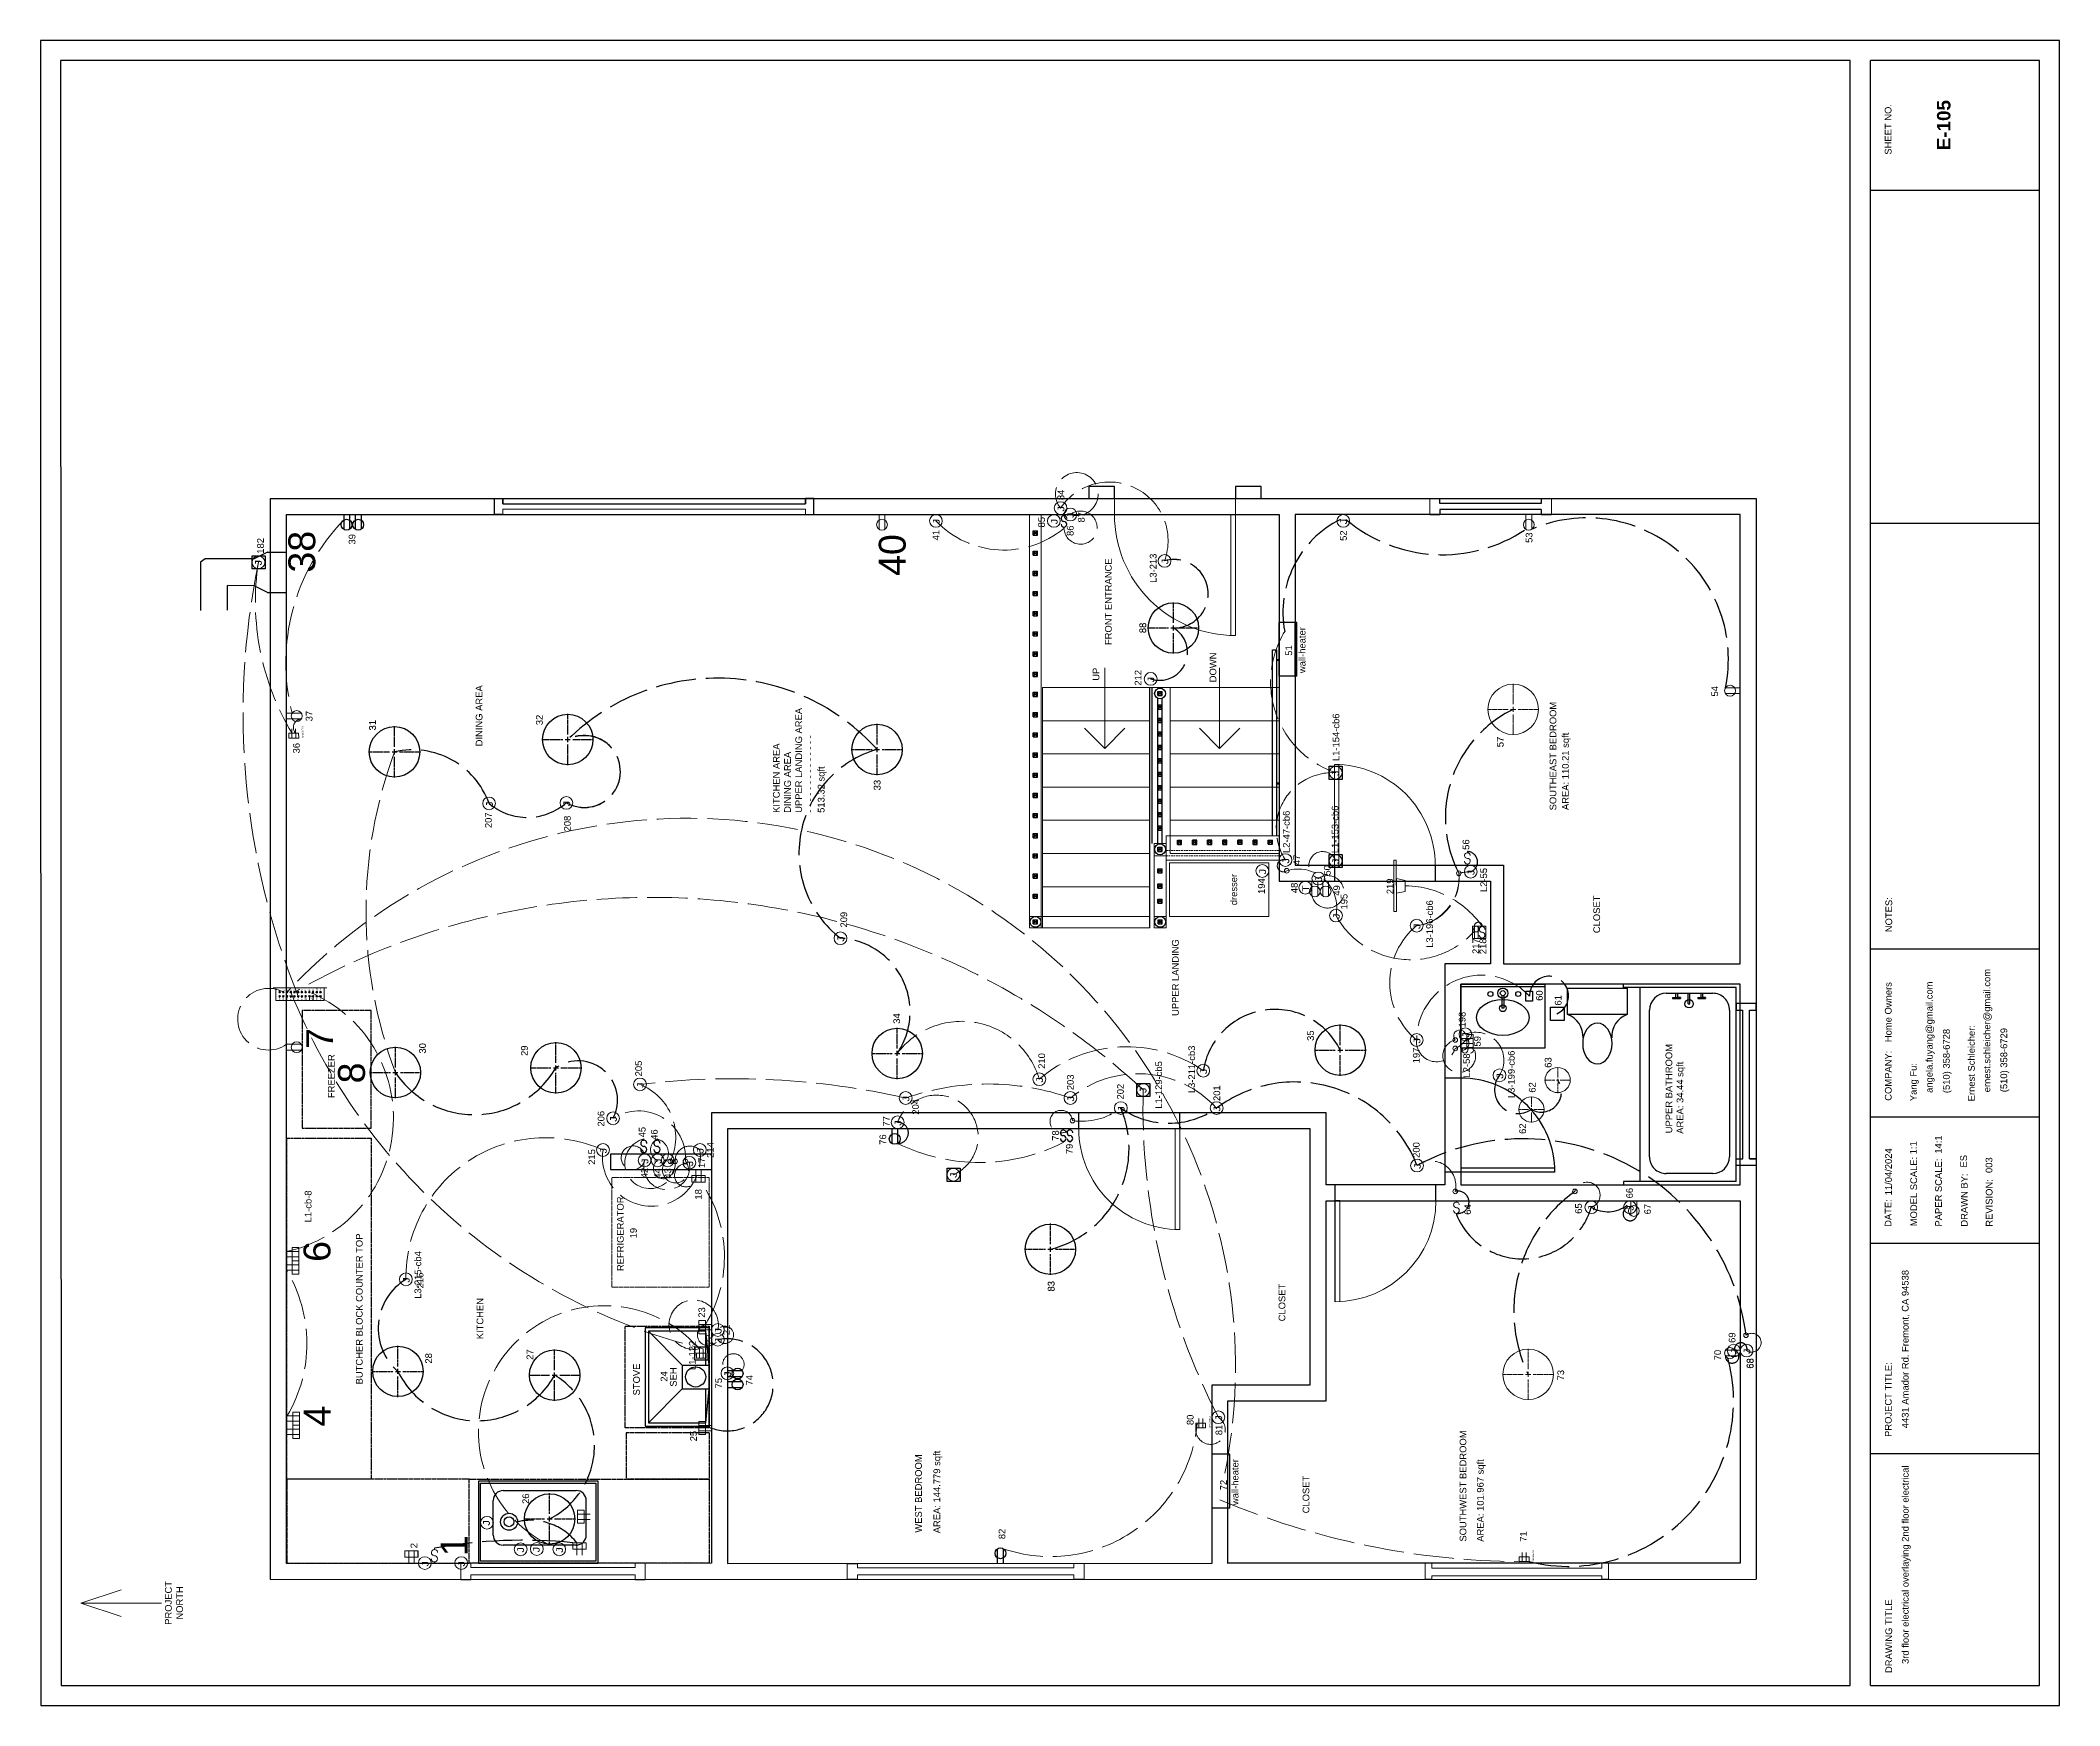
# Model space of a CAD drawing. Header units: inches. Extents: x -601 to 0, y 0 to 495.
import ezdxf

# ---------------------------------------------------------------- set-up
doc = ezdxf.new("R2010")
doc.units = ezdxf.units.IN
doc.header["$MEASUREMENT"] = 0
for name, pattern in [('ACAD_ISO02W100', [15, 12, -3]), ('CENTER2', [1.125, 0.75, -0.125, 0.125, -0.125]), ('DASHED', [0.75, 0.5, -0.25])]:
    doc.linetypes.add(name, pattern=pattern)
doc.layers.get('0').update_dxf_attribs({"color": 1, "lineweight": 9})
for name, color, linetype, lineweight in [('00-page-edge', 7, 'Continuous', 9), ('A201-Floorplan-2nd-floor', 7, 'Continuous', 9), ('A201-Text', 7, 'Continuous', 9), ('E201-Electrical-2nd-floor', 7, 'Continuous', 9), ('E301-Electrical-attic', 7, 'Continuous', 9)]:
    doc.layers.add(name, color=color, linetype=linetype, lineweight=lineweight)
doc.layers.add('Title Block', color=7, linetype='Continuous')
doc.layers.add('Title Block Text', color=7, linetype='Continuous')
doc.styles.add('Large', font='Arial Bold.ttf', dxfattribs={"height": 4})
doc.styles.add('Reg', font='Courier New.ttf', dxfattribs={"height": 1})
doc.styles.add('Small', font='Arial.ttf', dxfattribs={"height": 0.5})
doc.styles.get("Standard").update_dxf_attribs({"font": 'Arial.ttf', "height": 2})

msp = doc.modelspace()

# ---------------------------------------------------------------- texts
at = {"layer": '00-page-edge', "lineweight": 5, "insert": (-560.78, 30.54), "char_height": 2, "width": 33.7721, "attachment_point": 5, "rotation": 90}
msp.add_mtext('PROJECT\\PNORTH', dxfattribs=at)
at = {"layer": 'A201-Floorplan-2nd-floor', "lineweight": 5}
for s, p in [('DOWN', (-250.81, 304.28)), ('UP', (-285.57, 304.74)), ('dresser', (-244.61, 237.99))]:
    msp.add_text(s, height=2, rotation=90, dxfattribs=at).set_placement(p)
at = {"layer": 'A201-Floorplan-2nd-floor', "lineweight": -3, "insert": (-526.78, 336.88), "char_height": 8, "attachment_point": 1, "rotation": 90}
msp.add_mtext('38', dxfattribs=at)
at = {"layer": 'A201-Text', "lineweight": 5}
for s, p in [('FRONT ENTRANCE', (-281.91, 315.34)), ('DINING AREA', (-469.05, 285.23)), ('SOUTHEAST BEDROOM', (-149.68, 266.19)), ('AREA: 110.21 sqft', (-145.97, 266.29)), ('CLOSET', (-136.67, 229.68)), ('UPPER LANDING', (-261.97, 205.07)), ('FREEZER', (-513.02, 180.63)), ('UPPER BATHROOM', (-115.21, 170.18)), ('AREA: 34.44 sqft', (-111.9, 170.03)), ('REFRIGERATOR', (-427.05, 129.19)), ('BUTCHER BLOCK COUNTER TOP', (-504.69, 95.51)), ('KITCHEN', (-468.8, 108.93)), ('CLOSET', (-230.28, 114.26)), ('STOVE', (-422.24, 92.23)), ('SEH', (-411.3, 94.83)), ('SOUTHWEST BEDROOM', (-176.44, 48.76)), ('WEST BEDROOM', (-338.38, 51.43)), ('AREA: 144.779 sqft', (-332.92, 51.25)), ('AREA: 101.967 sqft', (-171.28, 48.72)), ('CLOSET', (-223.14, 57.17))]:
    msp.add_text(s, height=2, rotation=90, dxfattribs=at).set_placement(p)
at = {"layer": 'A201-Text', "lineweight": 5, "insert": (-382.66, 265.45), "char_height": 2, "width": 69.688, "attachment_point": 1, "rotation": 90}
msp.add_mtext('KITCHEN AREA\\PDINING AREA\\PUPPER LANDING AREA\\P- - - - - - - - - - - - - -\\P513.32 sqft', dxfattribs=at)
at = {"layer": 'A201-Text', "lineweight": -3, "insert": (-512.01, 185), "char_height": 8, "attachment_point": 1, "rotation": 90}
msp.add_mtext('8', dxfattribs=at)
at = {"layer": 'E201-Electrical-2nd-floor', "lineweight": 5}
for s, p in [('84', (-296.01, 358.44)), ('87', (-289.96, 351.79)), ('41', (-333.18, 346.46)), ('85', (-301.78, 350.32)), ('86', (-293.25, 347.79)), ('52', (-212, 346.32)), ('53', (-156.78, 345.72)), ('182', (-534.06, 342.51)), ('39', (-506.83, 345.24)), ('L3-213', (-268.57, 333.83)), ('88', (-271.65, 318.89)), ('wall-heater', (-224.28, 307.01)), ('51', (-228.25, 312.18)), ('54', (-101.57, 300.04)), ('37', (-519.6, 292.67)), ('32', (-451.11, 291.51)), ('L1-154-cb6', (-214.22, 280.86)), ('31', (-500.77, 289.96)), ('36', (-523.4, 283.12)), ('57', (-165.36, 284.96)), ('33', (-350.66, 272.13)), ('L1-153-cb6', (-214.49, 253.47)), ('47', (-225.89, 249.87)), ('56', (-175.56, 254.46)), ('50', (-216.81, 246.8)), ('55', (-170.27, 245.95)), ('48', (-226.6, 241.58)), ('49', (-213.99, 240.83)), ('L3-196-cb6', (-186.36, 225.33)), ('60', (-153.74, 209.57)), ('61', (-148.14, 208.15)), ('34', (-344.86, 202.74)), ('35', (-221.78, 197.65)), ('59', (-172.17, 195.97)), ('30', (-485.88, 193.89)), ('29', (-455.57, 193.17)), ('L3-211-cb3', (-257.12, 182.11)), ('58', (-175.38, 190.8)), ('L3-199-cb6', (-162.07, 180.63)), ('63', (-151.11, 189.65)), ('L1-129-cb5', (-266.94, 177.48)), ('77', (-347.98, 172.18)), ('45', (-420.55, 168.96)), ('46', (-416.96, 168.24)), ('76', (-348.98, 166.74)), ('78', (-297.63, 167.95)), ('62', (-158.7, 169.99)), ('17', (-402.82, 159.83)), ('79', (-293.51, 163.97)), ('42', (-419.9, 156.81)), ('44', (-415.95, 156.66)), ('43', (-412.91, 156.7)), ('L1-cb-8', (-519.9, 143.7)), ('18', (-403.83, 150.47)), ('66', (-126.91, 150.83)), ('64', (-175.05, 145.95)), ('65', (-142.08, 146.24)), ('67', (-121.55, 146.07)), ('19', (-423.15, 138.93)), ('L3-215-cb4', (-487.26, 120.98)), ('83', (-298.9, 123.11)), ('23', (-402.82, 115.34)), ('22', (-400.68, 107.22)), ('21', (-395.49, 110.17)), ('69', (-96.41, 107.85)), ('28', (-484.08, 101.71)), ('27', (-453.95, 102.83)), ('70', (-100.7, 102.67)), ('68', (-91.1, 100.19)), ('24', (-414.07, 96.31)), ('75', (-397.84, 94.32)), ('74', (-388.65, 95.19)), ('73', (-147.36, 96.7)), ('80', (-257.57, 83.41)), ('25', (-405.29, 78.58)), ('81', (-249.03, 80.41)), ('wall-heater', (-244.22, 59.63)), ('72', (-247.66, 64.02)), ('26', (-455.17, 59.97)), ('82', (-313.55, 49.49)), ('71', (-158.46, 48.72))]:
    msp.add_text(s, height=2, rotation=90, dxfattribs=at).set_placement(p)
at = {"layer": 'E201-Electrical-2nd-floor', "lineweight": 5, "style": 'Reg'}
msp.add_text('J', height=2, rotation=90, dxfattribs=at).set_placement((-174.02, 246.7))
at = {"layer": 'E201-Electrical-2nd-floor', "lineweight": -3, "rotation": 90}
for s, insert, char_height, attachment_point in [('40', (-351.19, 348.32), 8, 3), ('7', (-521.47, 195.25), 8, 1), ('6', (-522.26, 131.93), 8, 1), ('4', (-522.18, 82.98), 8, 1), ('2', (-490.43, 46.79), 2, 1), ('1', (-481.5, 44.43), 8, 1)]:
    msp.add_mtext(s, dxfattribs=dict(at, insert=insert, char_height=char_height, attachment_point=attachment_point))
at = {"layer": 'E201-Electrical-2nd-floor', "lineweight": 5, "insert": (-407.66, 99.77), "char_height": 2, "attachment_point": 1, "rotation": 90}
msp.add_mtext('L1-122', dxfattribs=at)
at = {"layer": 'E301-Electrical-attic', "lineweight": 5}
for s, p in [('84', (-296.05, 358.44)), ('213', (-268.59, 337.87)), ('88', (-271.7, 318.89)), ('212', (-273.06, 303.28)), ('32', (-451.12, 291.51)), ('31', (-500.74, 289.96)), ('57', (-165.36, 285)), ('33', (-350.67, 272.16)), ('207', (-466.29, 260.92)), ('208', (-442.81, 259.94)), ('L2-47-cb6', (-228.97, 253.51)), ('56', (-175.56, 254.45)), ('L2-55', (-170.3, 241.91)), ('194', (-236.36, 241.33)), ('195', (-211.79, 236.72)), ('219', (-198.14, 241.28)), ('209', (-360.59, 231.36)), ('196', (-186.38, 229.38, 14.5)), ('217', (-172.62, 223.49)), ('218', (-170.52, 223.44)), ('60', (-153.73, 209.55)), ('61', (-148.13, 208.15)), ('34', (-344.86, 202.72)), ('198', (-176.68, 201.65)), ('35', (-221.78, 197.65)), ('59', (-172.17, 195.97)), ('30', (-485.88, 193.88)), ('29', (-455.57, 193.18)), ('210', (-301.73, 189.35)), ('197', (-190.33, 190.98)), ('L2-58', (-175.38, 186.75)), ('63', (-151.12, 189.66)), ('205', (-421.63, 187.1)), ('203', (-293.2, 182.99)), ('211', (-257.11, 186.13, -13.66)), ('199', (-162.08, 184.67)), ('204', (-339.25, 175.71)), ('202', (-278.32, 180.23)), ('201', (-249.65, 179.77)), ('62', (-155.85, 182.25)), ('206', (-432.78, 172.17)), ('215', (-435.54, 160.81)), ('214', (-400.29, 162.87)), ('79', (-293.51, 163.95)), ('200', (-190.34, 162.88)), ('65', (-142.08, 146.23)), ('216', (-486.6, 124.06)), ('83', (-298.93, 123.15)), ('28', (-484.07, 101.7)), ('27', (-453.95, 102.83)), ('68', (-91, 100.19)), ('73', (-147.37, 96.7)), ('26', (-455.17, 59.96))]:
    msp.add_text(s, height=2, rotation=90, dxfattribs=at).set_placement(p)
at = {"layer": 'Title Block Text'}
for s, p in [('SHEET NO.', (-50, 461.16)), ('NOTES:', (-49.8, 229.97)), ('ernest.schleicher@gmail.com', (-20.62, 182.36)), ('Home Owners', (-49.97, 197.27)), ('angela.fuyang@gmail.com', (-37.78, 182.18)), ('(510) 358-6728', (-32.67, 182.11)), ('Ernest Schleicher:', (-25.23, 179.69)), ('(510) 358-6729', (-15.59, 182.38)), ('COMPANY:', (-49.96, 179.84)), ('Yang Fu:', (-42.5, 179.73)), ('14:1', (-35.05, 164.11)), ('11/04/2024', (-49.89, 151.73)), ('1:1', (-42.54, 163.92)), ('MODEL SCALE:', (-42.39, 142.53)), ('PAPER SCALE:', (-35.02, 142.46)), ('ES', (-27.54, 160)), ('003', (-20.01, 158.36)), ('DRAWN BY:', (-27.37, 142.41)), ('REVISION:', (-19.96, 142.4)), ('DATE:', (-50, 142.35)), ('4431 Amador Rd. Fremont, CA 94538', (-44.92, 82.48)), ('PROJECT TITLE:', (-49.95, 79.89)), ('3rd floor electrical overlaying 2nd floor electrical', (-44.9, 12.38)), ('DRAWING TITLE', (-49.81, 9.69))]:
    msp.add_text(s, height=2, rotation=90, dxfattribs=at).set_placement(p)
at = {"layer": 'Title Block Text', "style": 'Large'}
msp.add_text('E-105', height=4, rotation=90, dxfattribs=at).set_placement((-32.47, 462.48))

# ---------------------------------------------------------------- blocks, each defined once
blk = doc.blocks.new('duplex-for-freezer-on-2nd-floor')
at = {"layer": 'E201-Electrical-2nd-floor'}
for p, q in [((0, 0), (0, -4.39)), ((1.73, 0), (1.73, -4.38))]:
    blk.add_line(p, q, dxfattribs=at)
blk.add_circle((0.86, -3.03), 1.61, dxfattribs=at)
blk = doc.blocks.new('refrigerator')
at = {"layer": 'A201-Floorplan-2nd-floor', "linetype": 'CENTER2'}
blk.add_lwpolyline([(0, 0), (-32.625, 0), (-32.625, 28.925), (0, 28.925)], close=True, dxfattribs=at)
blk = doc.blocks.new('stove')
at = {"layer": 'A201-Floorplan-2nd-floor', "linetype": 'CENTER2', "lineweight": 30}
blk.add_lwpolyline([(-30.27, 25), (0, 25), (0, 0), (-30.27, 0)], close=True, dxfattribs=at)
blk = doc.blocks.new('L2-dining-room-window')
at = {"layer": 'A201-Floorplan-2nd-floor', "lineweight": 30}
for p, q in [((0, -2.5), (0, 0)), ((0, 0), (4.75, 0)), ((4.75, 0), (4.75, -2.5)), ((3.2, -2.5), (4.75, -2.5)), ((3.2, -2.5), (3.2, -92.5)), ((4.75, -2.5), (3.2, -2.5)), ((0, -92.5), (0, -95)), ((0, -95), (4.75, -95)), ((3.2, -92.5), (4.75, -92.5)), ((4.75, -92.5), (3.2, -92.5)), ((4.75, -95), (4.75, -92.5))]:
    blk.add_line(p, q, dxfattribs=at)
at = {"layer": 'A201-Floorplan-2nd-floor'}
blk.add_lwpolyline([(0, -92.5), (1.55, -92.5), (1.55, -2.5), (0, -2.5)], dxfattribs=at)
blk = doc.blocks.new('L2-SE-bedroom-window')
at = {"lineweight": 30}
blk.add_line((0, -33.125), (0, -36.125), dxfattribs=at)
at = {"layer": 'A201-Floorplan-2nd-floor'}
for p, q in [((4.75, 0), (0, 0)), ((0, -36.125), (4.75, -36.125))]:
    blk.add_line(p, q, dxfattribs=at)
at = {"layer": 'A201-Floorplan-2nd-floor', "lineweight": 30}
for p, q in [((0, 0), (0, -3)), ((4.75, 0), (4.75, -3)), ((1.5, -3), (0, -3)), ((1.5, -33.125), (1.5, -3)), ((3.25, -3), (4.75, -3)), ((3.25, -33.125), (3.25, -3)), ((1.5, -33.125), (0, -33.125)), ((4.75, -33.125), (3.25, -33.125)), ((4.75, -33.125), (4.75, -36.125))]:
    blk.add_line(p, q, dxfattribs=at)
blk = doc.blocks.new('L2-bathroom-door')
at = {"lineweight": 30}
for p, q in [((0, -28), (0, 0)), ((1.25, 0), (0, 0)), ((0, 0), (0, 0)), ((1.25, -27.97), (1.25, 0))]:
    blk.add_line(p, q, dxfattribs=at)
blk.add_arc((0, 0), 28, 270, 0, dxfattribs=at)
blk = doc.blocks.new('L2-SE-bedroom')
at = {"layer": 'A201-Floorplan-2nd-floor'}
for p, q in [((30, 0), (0, 0)), ((0, 0), (0, -1.38)), ((0, -1.38), (29.97, -1.38))]:
    blk.add_line(p, q, dxfattribs=at)
blk.add_arc((0, 0), 30, 270, 0, dxfattribs=at)
blk = doc.blocks.new('L2-W-bedroom-door')
at = {"layer": 'A201-Floorplan-2nd-floor'}
for p, q in [((-186.19, -524.69), (-156.19, -524.69)), ((-156.19, -523.31), (-186.15, -523.31)), ((-156.19, -524.69), (-156.19, -523.31))]:
    blk.add_line(p, q, dxfattribs=at)
blk.add_arc((-156.19, -524.69), 30, 90, 180, dxfattribs=at)
blk = doc.blocks.new('L2-SW-bedroom-door')
at = {"layer": 'A201-Floorplan-2nd-floor', "lineweight": 30}
for p in [(-313.87, -549.41), (-283.87, -550.78)]:
    blk.add_line(p, (-283.87, -549.41), dxfattribs=at)
at = {"layer": 'A201-Floorplan-2nd-floor'}
blk.add_line((-313.87, -550.78), (-283.87, -550.78), dxfattribs=at)
blk.add_arc((-283.87, -549.41), 30, 180, 270, dxfattribs=at)
blk = doc.blocks.new('L2-SW-bedroom-window')
at = {"layer": 'A201-Floorplan-2nd-floor'}
for p, q in [((0, 54.5), (-4.75, 54.5)), ((0, 52.5), (0, 54.5)), ((-4.75, 52.5), (-3.72, 52.5)), ((-3.72, 2), (-3.72, 52.5)), ((-1.47, 2), (-1.47, 52.5)), ((-1.47, 52.5), (0, 52.5)), ((-3.72, 2), (-4.75, 2)), ((0, 0), (-4.75, 0)), ((0, 2), (-1.47, 2)), ((0, 0), (0, 2))]:
    blk.add_line(p, q, dxfattribs=at)
at = {"layer": 'A201-Floorplan-2nd-floor', "lineweight": 30}
for p, q in [((-4.75, 54.5), (-4.75, 52.5)), ((-4.75, 2), (-4.75, 0))]:
    blk.add_line(p, q, dxfattribs=at)
blk = doc.blocks.new('L2-bathroom-bath-tub')
at = {"lineweight": 30}
for p, q in [((-1, 0), (0, 0)), ((-58.68, 0), (-59.68, 0)), ((-58.68, -33.5), (-58.68, 0)), ((-58.68, -5), (-1, -5)), ((-1, -33.5), (-1, 0)), ((-51.34, -7.77), (-7.72, -7.77)), ((-56.34, -26.56), (-56.34, -12.77)), ((-2.72, -12.77), (-2.72, -26.56)), ((-58.68, -33.5), (-1, -33.5)), ((-7.72, -31.56), (-51.34, -31.56))]:
    blk.add_line(p, q, dxfattribs=at)
for centre, start, end in [((-51.34, -12.77), 90, 180), ((-7.72, -12.77), 0, 90), ((-51.34, -26.56), 180, 270), ((-7.72, -26.56), 270, 0)]:
    blk.add_arc(centre, 5, start, end, dxfattribs=at)
blk = doc.blocks.new('L2-bathroom-window')
at = {"lineweight": 30}
for p, q in [((0, 0), (0, 6)), ((0, 6), (2, 6)), ((2, 0), (0, 0)), ((2, 6), (2, 4)), ((2, 6), (2, 4)), ((2, 4), (46.18, 4)), ((2, 2), (2, 0)), ((2, 0), (2, 2)), ((2, 2), (46.18, 2)), ((48.18, 6), (46.18, 6)), ((46.18, 6), (46.18, 4)), ((46.18, 2), (46.18, 0)), ((46.18, 0), (48.18, 0)), ((48.18, 0), (48.18, 6))]:
    blk.add_line(p, q, dxfattribs=at)
blk = doc.blocks.new('L2-SW-bedroom-switch')
at = {"layer": 'E201-Electrical-2nd-floor'}
for p, q in [((-3.74, 0, -48.38), (-4.11, 0, -48.38)), ((-0.37, 0, -48.38), (0, 0, -48.38))]:
    blk.add_line(p, q, dxfattribs=at)
for centre, start, end in [((-2.9, 0, -48.38), 90, 360), ((-1.22, 0, -48.38), 90, 180), ((-1.21, 0, -48.38), 270, 90)]:
    blk.add_arc(centre, 0.84, start, end, dxfattribs=at)
blk = doc.blocks.new('L2-j-box-66')
at = {"layer": 'E201-Electrical-2nd-floor'}
blk.add_circle((-1.9, 0, -34.5), 1.9, dxfattribs=at)
at = {"layer": 'E201-Electrical-2nd-floor', "lineweight": 5, "style": 'Reg'}
blk.add_text('J', height=2, dxfattribs=at).set_placement((-3.15, -1.11, -34.5))
blk = doc.blocks.new('L2-j-box-65')
at = {"layer": 'E201-Electrical-2nd-floor'}
blk.add_circle((-1.9, 0, -39.12), 1.9, dxfattribs=at)
at = {"layer": 'E201-Electrical-2nd-floor', "lineweight": 5, "style": 'Reg'}
blk.add_text('J', height=2, dxfattribs=at).set_placement((-3.15, -1.11, -39.12))
blk = doc.blocks.new('L2-duplex-67')
at = {"layer": 'E201-Electrical-2nd-floor'}
for p, q in [((0, 0, -16.88), (-4.39, 0, -16.88)), ((0, -1.73, -16.88), (-4.38, -1.73, -16.88))]:
    blk.add_line(p, q, dxfattribs=at)
blk.add_circle((-3.03, -0.86, -16.88), 1.61, dxfattribs=at)
blk = doc.blocks.new('L2-j-box-68')
at = {"layer": 'E201-Electrical-2nd-floor'}
blk.add_circle((0, -1.9, -71.88), 1.9, dxfattribs=at)
at = {"layer": 'E201-Electrical-2nd-floor', "lineweight": 5, "style": 'Reg'}
blk.add_text('J', height=2, dxfattribs=at).set_placement((-1.25, -3.01, -71.88))
blk = doc.blocks.new('L2-duplex-70')
at = {"layer": 'E201-Electrical-2nd-floor'}
for p, q in [((-1.73, -0.01, -17.62), (-1.73, 4.37, -17.62)), ((0, -0.01, -17.62), (0, 4.38, -17.62))]:
    blk.add_line(p, q, dxfattribs=at)
blk.add_circle((-0.86, 3.02, -17.62), 1.61, dxfattribs=at)
blk = doc.blocks.new('L2-wall-heater-72')
at = {"layer": 'E201-Electrical-2nd-floor', "lineweight": 30}
for p, q in [((0, 4.75, -9.75), (16, 4.75, -9.75)), ((0, -0.5, -9.75), (0, 4.75, -9.75)), ((0, 0, -9.75), (16, 0, -9.75)), ((16, -0.5, -9.75), (16, 4.75, -9.75)), ((0, -0.5, -9.75), (16, -0.5, -9.75))]:
    blk.add_line(p, q, dxfattribs=at)
blk = doc.blocks.new('L2-ceiling-led-73')
at = {"layer": 'E201-Electrical-2nd-floor', "linetype": 'CENTER2'}
for p, q in [((0, 8.37, -91.12), (0, 2.25, -91.12)), ((-7.62, 0.75, -91.12), (-1.5, 0.75, -91.12)), ((1.5, 0.75, -91.12), (7.62, 0.75, -91.12)), ((0, -0.75, -91.12), (0, -6.87, -91.12))]:
    blk.add_line(p, q, dxfattribs=at)
at = {"layer": 'E201-Electrical-2nd-floor', "linetype": 'Continuous'}
for p, q in [((-0.75, 0.75, -91.12), (0.75, 0.75, -91.12)), ((0, 1.5, -91.12), (0, 0, -91.12))]:
    blk.add_line(p, q, dxfattribs=at)
at = {"layer": 'E201-Electrical-2nd-floor'}
blk.add_circle((0, 0.75, -91.12), 7.5, dxfattribs=at)
blk = doc.blocks.new('L2-bathroom-switch-58')
at = {"layer": 'E201-Electrical-2nd-floor'}
for p, q in [((0, -0.37, -47.38), (0, 0, -47.38)), ((0, -3.74, -47.38), (0, -4.11, -47.38))]:
    blk.add_line(p, q, dxfattribs=at)
for centre, start, end in [((0, -1.21, -47.38), 0, 180), ((0, -1.22, -47.38), 180, 270), ((0, -2.9, -47.38), 180, 90)]:
    blk.add_arc(centre, 0.84, start, end, dxfattribs=at)
blk = doc.blocks.new('L2-humidity-sensor-60')
at = {"layer": 'E201-Electrical-2nd-floor', "lineweight": 30}
for p, q in [((-1.49, -0.94, -95.25), (-1.49, 1.06, -95.25)), ((-1.49, 1.06, -95.25), (1.51, 1.06, -95.25)), ((1.51, 1.06, -95.25), (1.51, -0.94, -95.25)), ((1.51, -0.94, -95.25), (-1.49, -0.94, -95.25))]:
    blk.add_line(p, q, dxfattribs=at)
blk = doc.blocks.new('L2-bathroom-exhaust-61')
at = {"layer": 'E201-Electrical-2nd-floor', "lineweight": 30}
for p, q in [((-1.87, -1.98, -94.75), (-1.87, 2.02, -94.75)), ((-1.87, 2.02, -94.75), (2.13, 2.02, -94.75)), ((2.13, 2.02, -94.75), (2.13, -1.98, -94.75)), ((2.13, -1.98, -94.75), (-1.87, -1.98, -94.75))]:
    blk.add_line(p, q, dxfattribs=at)
blk = doc.blocks.new('*U44')
at = {"layer": 'E201-Electrical-2nd-floor', "color": 0, "linetype": 'CENTER2', "transparency": 16777216}
for p, q in [((-3.87, 0), (-0.75, 0)), ((0, 0.75), (0, 3.87)), ((0.75, 0), (3.87, 0)), ((0, -3.87), (0, -0.75))]:
    blk.add_line(p, q, dxfattribs=at)
at = {"layer": 'E201-Electrical-2nd-floor', "color": 0, "linetype": 'Continuous', "transparency": 16777216}
for p, q in [((-0.375, 0), (0.375, 0)), ((0, -0.375), (0, 0.375))]:
    blk.add_line(p, q, dxfattribs=at)
blk = doc.blocks.new('L2-bathroom-ceiling-led-62')
at = {"layer": 'E201-Electrical-2nd-floor'}
blk.add_circle((0.14, 0, -94.62), 3.75, dxfattribs=at)
at = {"layer": 'E201-Electrical-2nd-floor', "linetype": 'CENTER2', "rotation": 270}
blk.add_blockref('*U44', (0.14, 0, -94.62), dxfattribs=at)
blk = doc.blocks.new('*U46')
at = {"layer": 'E201-Electrical-2nd-floor', "color": 0, "linetype": 'CENTER2', "transparency": 16777216}
for p, q in [((-3.87, 0), (-0.75, 0)), ((0, 0.75), (0, 3.87)), ((0.75, 0), (3.87, 0)), ((0, -3.87), (0, -0.75))]:
    blk.add_line(p, q, dxfattribs=at)
at = {"layer": 'E201-Electrical-2nd-floor', "color": 0, "linetype": 'Continuous', "transparency": 16777216}
for p, q in [((-0.375, 0), (0.375, 0)), ((0, -0.375), (0, 0.375))]:
    blk.add_line(p, q, dxfattribs=at)
blk = doc.blocks.new('L2-bathroom-ceiling-led-63')
at = {"layer": 'E201-Electrical-2nd-floor'}
blk.add_circle((0, 0, -94.75), 3.75, dxfattribs=at)
at = {"layer": 'E201-Electrical-2nd-floor', "linetype": 'CENTER2', "rotation": 270}
blk.add_blockref('*U46', (0, 0, -94.75), dxfattribs=at)
blk = doc.blocks.new('L2-wall-heater-51')
at = {"layer": 'E201-Electrical-2nd-floor', "lineweight": 30}
for p, q in [((0, -0.5, -12.5), (0, 4.75, -12.5)), ((0, 4.75, -12.5), (16, 4.75, -12.5)), ((0, 0, -12.5), (16, 0, -12.5)), ((16, -0.5, -12.5), (16, 4.75, -12.5)), ((0, -0.5, -12.5), (16, -0.5, -12.5))]:
    blk.add_line(p, q, dxfattribs=at)
blk = doc.blocks.new('L2-duplex-53')
at = {"layer": 'E201-Electrical-2nd-floor'}
for p, q in [((0, 1.73, -16.62), (-4.39, 1.73, -16.62)), ((0, 0, -16.62), (-4.38, 0, -16.62))]:
    blk.add_line(p, q, dxfattribs=at)
blk.add_circle((-3.03, 0.87, -16.62), 1.61, dxfattribs=at)
blk = doc.blocks.new('L2-duplex-54')
at = {"layer": 'E201-Electrical-2nd-floor'}
for p, q in [((-1.73, 0, -16.62), (-1.73, 4.38, -16.62)), ((0, 0, -16.62), (0, 4.39, -16.62))]:
    blk.add_line(p, q, dxfattribs=at)
blk.add_circle((-0.86, 3.03, -16.62), 1.61, dxfattribs=at)
blk = doc.blocks.new('L2-basic-switch-56')
at = {"layer": 'E201-Electrical-2nd-floor'}
for p, q in [((0.37, 0, -43.5), (0, 0, -43.5)), ((3.74, 0, -43.5), (4.11, 0, -43.5))]:
    blk.add_line(p, q, dxfattribs=at)
for centre, start, end in [((1.21, 0, -43.5), 90, 270), ((2.9, 0, -43.5), 270, 180), ((1.22, 0, -43.5), 270, 0)]:
    blk.add_arc(centre, 0.84, start, end, dxfattribs=at)
blk = doc.blocks.new('L2-ceiling-led-57')
blk.add_circle((0, 0, -91.5), 7.5)
at = {"layer": 'E201-Electrical-2nd-floor', "linetype": 'CENTER2'}
for p, q in [((0, 7.62, -91.5), (0, 1.5, -91.5)), ((-7.62, 0, -91.5), (-1.5, 0, -91.5)), ((1.5, 0, -91.5), (7.62, 0, -91.5)), ((0, -1.5, -91.5), (0, -7.62, -91.5))]:
    blk.add_line(p, q, dxfattribs=at)
at = {"layer": 'E201-Electrical-2nd-floor', "linetype": 'Continuous'}
for p, q in [((-0.75, 0, -91.5), (0.75, 0, -91.5)), ((0, 0.75, -91.5), (0, -0.75, -91.5))]:
    blk.add_line(p, q, dxfattribs=at)
at = {"layer": 'E201-Electrical-2nd-floor'}
blk.add_circle((0, 0, -91.5), 7.5, dxfattribs=at)
blk = doc.blocks.new('brick-facade-right-of-front-door')
at = {"lineweight": 30}
for p, q in [((3.625, 7.625), (0, 7.625)), ((0, 7.625), (0, 0)), ((3.625, 0), (3.625, 7.625)), ((0, 0), (3.625, 0))]:
    blk.add_line(p, q, dxfattribs=at)
blk = doc.blocks.new('brick-facade-left-of-front-door')
at = {"lineweight": 30}
for p, q in [((3.625, 0), (0, 0)), ((0, 0), (0, -7.625)), ((3.625, -7.625), (3.625, 0)), ((0, -7.625), (3.625, -7.625))]:
    blk.add_line(p, q, dxfattribs=at)
blk = doc.blocks.new('L2-bathroom-sink')
at = {"lineweight": 30}
for p, q in [((-19, -25), (-19, 0)), ((-19, 0), (0, 0)), ((-0.75, 0), (-0.75, -25)), ((0, 0), (0, -25)), ((-3.39, -12.25), (-7.17, -12.25)), ((-7.17, -12.75), (-7.17, -12.25)), ((-3.39, -12.75), (-7.17, -12.75)), ((0, -25), (-19, -25))]:
    blk.add_line(p, q, dxfattribs=at)
for centre, radius in [((-7.19, -12.5), 1), ((-2.69, -12.5), 1.5), ((-2.94, -8.81), 0.75), ((-2.69, -12.5), 0.75), ((-2.94, -17.09), 0.75)]:
    blk.add_circle(centre, radius, dxfattribs=at)
blk.add_ellipse((-9.9, -12.5), major_axis=(0, 7.83), ratio=0.682565, dxfattribs=at)
blk = doc.blocks.new('L2-toilet')
at = {"layer": 'A201-Floorplan-2nd-floor', "lineweight": 30}
for p, q in [((-7.75, 0), (-7.75, 17.75)), ((-7.75, 17.75), (0, 17.75)), ((0, 17.75), (0, 0)), ((0, 0), (-7.75, 0))]:
    blk.add_line(p, q, dxfattribs=at)
for centre, start, end in [((-14.44, 20.27), 267.5527, 339.39434), ((-14.44, -2.52), 20.60566, 92.4473)]:
    blk.add_arc(centre, 7.15, start, end, dxfattribs=at)
blk.add_ellipse((-16.43, 8.88), major_axis=(-6.05, 0), ratio=0.722961, start_param=4.712389, end_param=10.995574, dxfattribs=at)
blk = doc.blocks.new('L2-tub-hot-faucet')
at = {"layer": 'A201-Floorplan-2nd-floor', "lineweight": 30}
for p, q in [((-1.26, 1.41), (-1.51, 1.41)), ((-1.51, 1.41), (-1.51, -0.91)), ((-1.26, 1.41), (-1.26, -0.91)), ((0, 0.5), (-1.26, 0.5)), ((0, 0), (-1.26, 0)), ((-1.26, -0.91), (-1.26, 0)), ((-1.26, -0.91), (-1.51, -0.91))]:
    blk.add_line(p, q, dxfattribs=at)
blk = doc.blocks.new('L2-tub-faucets-and-drain')
at = {"layer": 'A201-Floorplan-2nd-floor', "lineweight": 30}
for p, q in [((0, 0.25), (3.11, 0.25)), ((0, 0.25), (0, -0.25)), ((0, -0.25), (3.11, -0.25))]:
    blk.add_line(p, q, dxfattribs=at)
blk.add_circle((0, 0), 1.25, dxfattribs=at)
at = {"lineweight": 30}
for p in [(3.11, 3.5), (3.11, -4)]:
    blk.add_blockref('L2-tub-hot-faucet', p, dxfattribs=at)
blk = doc.blocks.new('L2-duplex-40')
at = {"layer": 'E201-Electrical-2nd-floor'}
for p, q in [((0, 1.73, -15.88), (-4.39, 1.72, -15.88)), ((0, 0, -15.88), (-4.38, -0.01, -15.88))]:
    blk.add_line(p, q, dxfattribs=at)
blk.add_circle((-3.03, 0.87, -15.88), 1.61, dxfattribs=at)
blk = doc.blocks.new('L2-furnace-register-38-and-duct')
at = {"layer": 'A201-Floorplan-2nd-floor', "lineweight": 30}
for p, q in [((9, 25.55), (-5.42, 25.55)), ((9.97, 24.2), (9, 25.55)), ((9.97, 9.59), (9.97, 24.2)), ((-5.27, 17.56), (2.09, 17.56)), ((1.97, 9.59), (2.09, 17.56)), ((0, 5.61), (1.97, 9.59)), ((11.95, 5.61), (9.97, 9.59)), ((0, 5.61), (0, 0)), ((11.95, 5.61), (11.95, 0))]:
    blk.add_line(p, q, dxfattribs=at)
blk = doc.blocks.new('L2-switch-1')
at = {"layer": 'E201-Electrical-2nd-floor'}
for p, q in [((0.41, 0, -43.5), (0, 0, -43.5)), ((4.08, 0, -43.5), (4.49, 0, -43.5))]:
    blk.add_line(p, q, dxfattribs=at)
for centre, start, end in [((1.32, 0, -43.5), 90, 270), ((3.17, 0, -43.5), 270, 180), ((1.34, 0, -43.5), 270, 0)]:
    blk.add_arc(centre, 0.916, start, end, dxfattribs=at)
blk = doc.blocks.new('L2-gfci-duplex-2')
at = {"layer": 'E201-Electrical-2nd-floor'}
for p, q in [((0, 0, -43.5), (3.72, 0, -43.5)), ((3.72, 1.18, -43.5), (1.79, 1.18, -43.5)), ((1.79, -2.75, -43.5), (1.79, 1.18, -43.5)), ((0, -1.57, -43.5), (3.72, -1.57, -43.5))]:
    blk.add_line(p, q, dxfattribs=at)
at = {"layer": 'E201-Electrical-2nd-floor', "elevation": -43.5}
blk.add_lwpolyline([(1.79, -2.75), (1.79, 1.18), (3.72, 1.18), (3.72, -2.75)], close=True, dxfattribs=at)
blk = doc.blocks.new('L2-north-kitchen-butcher-block')
at = {"layer": 'A201-Floorplan-2nd-floor', "linetype": 'CENTER2', "lineweight": 30}
blk.add_lwpolyline([(0, -25), (-101.32, -25), (-101.32, 0), (0, 0)], close=True, dxfattribs=at)
blk = doc.blocks.new('L2-kitchen-NW-butcher-block')
at = {"layer": 'A201-Floorplan-2nd-floor', "linetype": 'CENTER2', "lineweight": 30}
blk.add_lwpolyline([(25, -54.19), (25, 0), (0, 0), (0, -54.19)], close=True, dxfattribs=at)
blk = doc.blocks.new('L2-kitchen-butcher-block-sink')
at = {"layer": 'A201-Floorplan-2nd-floor', "linetype": 'CENTER2', "lineweight": 30}
blk.add_lwpolyline([(0, 71.3625), (25, 71.3625), (25, 0), (0, 0)], close=True, dxfattribs=at)
blk = doc.blocks.new('L2-butcher-block-west-stove')
at = {"layer": 'A201-Floorplan-2nd-floor', "linetype": 'CENTER2', "lineweight": 30}
for p, q in [((13.69, 24.62), (0, 24.62)), ((0, 0), (0, 24.62)), ((13.69, 0), (13.69, 24.62)), ((13.69, 0), (0, 0))]:
    blk.add_line(p, q, dxfattribs=at)
blk = doc.blocks.new('smart-hood')
at = {"lineweight": 30}
for p, q in [((11.15625, 8), (11.15625, 0)), ((18.15625, 8), (11.15625, 8)), ((18.15625, 8), (18.15625, 0))]:
    blk.add_line(p, q, dxfattribs=at)
blk.add_lwpolyline([(0, 0), (29.3125, 0), (29.3125, 19), (0, 19)], close=True, dxfattribs=at)
blk.add_lwpolyline([(18.15625, 1), (28.3125, 1), (28.3125, 18), (1, 18), (1, 1), (11.15625, 1)], dxfattribs=at)
blk.add_circle((14.65625, 4), 3, dxfattribs=at)
blk = doc.blocks.new('L2-stove-exhaust-hood')
at = {"layer": 'A201-Floorplan-2nd-floor', "lineweight": 30}
for p, q in [((0, 8), (-10.15625, 18)), ((17.15625, 18), (7, 8)), ((-10.15625, 1), (0, 0)), ((7, 0), (17.15625, 1))]:
    blk.add_line(p, q, dxfattribs=at)
blk.add_blockref('smart-hood', (-11.15625, 0), dxfattribs=at)
blk = doc.blocks.new('L2-gfci-duplex-4')
at = {"layer": 'E201-Electrical-2nd-floor'}
for p, q in [((-3.92, 0, -48.88), (-3.92, -1.96, -48.88)), ((3.92, 0, -48.88), (-3.92, 0, -48.88)), ((-2.75, 1.76, -48.88), (-2.75, -1.96, -48.88)), ((-1.18, 1.76, -48.88), (-1.18, -1.96, -48.88)), ((0, -1.96, -48.88), (0, 0, -48.88)), ((1.18, 1.7, -48.88), (1.18, -1.96, -48.88)), ((2.75, 1.7, -48.88), (2.75, -1.96, -48.88)), ((3.92, -1.96, -48.88), (3.92, 0, -48.88)), ((-3.92, -1.96, -48.88), (3.92, -1.96, -48.88))]:
    blk.add_line(p, q, dxfattribs=at)
blk = doc.blocks.new('L2-gfci-duplex-6')
at = {"layer": 'E201-Electrical-2nd-floor'}
for p, q in [((-3.92, 0, -49.38), (-3.92, -1.96, -49.38)), ((3.92, 0, -49.38), (-3.92, 0, -49.38)), ((-2.75, 1.69, -49.38), (-2.75, -1.96, -49.38)), ((-1.18, 1.69, -49.38), (-1.18, -1.96, -49.38)), ((0, -1.96, -49.38), (0, 0, -49.38)), ((1.18, 1.7, -49.38), (1.18, -1.96, -49.38)), ((2.75, 1.7, -49.38), (2.75, -1.96, -49.38)), ((3.92, -1.96, -49.38), (3.92, 0, -49.38)), ((-3.92, -1.96, -49.38), (3.92, -1.96, -49.38))]:
    blk.add_line(p, q, dxfattribs=at)
blk = doc.blocks.new('L2-gfci-duplex-10')
at = {"layer": 'E201-Electrical-2nd-floor'}
for p, q in [((0, 1.57), (3.72, 1.57)), ((0, 0), (3.72, 0)), ((3.72, 2.75), (1.79, 2.75)), ((1.79, -1.18), (1.79, 2.75))]:
    blk.add_line(p, q, dxfattribs=at)
blk.add_lwpolyline([(1.79, -1.18), (1.79, 2.75), (3.72, 2.75), (3.72, -1.18)], close=True, dxfattribs=at)
blk = doc.blocks.new('L2-gfci-duplex-9')
at = {"layer": 'E201-Electrical-2nd-floor'}
for p, q in [((0, 0), (0, -1.94)), ((3.92, 0), (0, 0)), ((1.18, -3.72), (1.18, 0)), ((2.75, -3.72), (2.75, 0)), ((3.92, -1.94), (3.92, 0)), ((3.92, -1.94), (0, -1.94))]:
    blk.add_line(p, q, dxfattribs=at)
blk = doc.blocks.new('L2-cabinet-holding-kitchen-sink')
at = {"layer": 'A201-Floorplan-2nd-floor', "lineweight": -3}
for points in [[(0, 0), (0, 35.56), (-24.42, 35.56), (-24.4, 0)], [(-23.77, 0.62), (-23.8, 34.94), (-0.63, 34.94), (-0.63, 0.62)]]:
    blk.add_lwpolyline(points, close=True, dxfattribs=at)
blk = doc.blocks.new('L2-insinkerator')
at = {"layer": 'E201-Electrical-2nd-floor', "lineweight": -3}
blk.add_circle((0, 2.53), 2.53, dxfattribs=at)
blk = doc.blocks.new('L2-kitchen-sink-and-drain')
at = {"layer": 'A201-Floorplan-2nd-floor', "lineweight": -3}
for p, q in [((-6.9375, -19.96875), (-6.9375, 1.71875)), ((-3.9375, 4.71875), (6.28125, 4.71875)), ((9.28125, 1.71875), (9.28125, -19.96875)), ((-3.9375, -22.96875), (6.28125, -22.96875))]:
    blk.add_line(p, q, dxfattribs=at)
blk.add_circle((0, 0), 1.45459, dxfattribs=at)
for centre, start, end in [((-3.9375, 1.71875), 90, 180), ((6.28125, 1.71875), 0, 90), ((-3.9375, -19.96875), 180, 270), ((6.28125, -19.96875), 270, 0)]:
    blk.add_arc(centre, 3, start, end, dxfattribs=at)
blk = doc.blocks.new('L2-gfci-duplex-18')
at = {"layer": 'E201-Electrical-2nd-floor'}
for p, q in [((-3.72, 2.75, -29.75), (-1.79, 2.75, -29.75)), ((-1.79, 2.75, -29.75), (-3.72, 2.75, -29.75)), ((-3.72, 2.75, -29.75), (-3.72, -1.18, -29.75)), ((0, 1.57, -29.75), (-3.72, 1.57, -29.75)), ((0, 1.57, -29.75), (-3.72, 1.57, -29.75)), ((0, 0, -29.75), (-3.72, 0, -29.75)), ((-1.79, 2.75, -29.75), (-1.79, -1.18, -29.75)), ((-3.72, -1.18, -29.75), (-1.79, -1.18, -29.75))]:
    blk.add_line(p, q, dxfattribs=at)
blk = doc.blocks.new('L2-gfci-duplex-23')
at = {"layer": 'E201-Electrical-2nd-floor'}
for p, q in [((-1.18, 3.72, -56.5), (-1.18, 1.79, -56.5)), ((2.75, 3.72, -56.5), (-1.18, 3.72, -56.5)), ((2.75, 1.79, -56.5), (-1.18, 1.79, -56.5)), ((0, 0, -56.5), (0, 3.72, -56.5)), ((1.57, 0, -56.5), (1.57, 3.72, -56.5)), ((2.75, 1.79, -56.5), (2.75, 3.72, -56.5))]:
    blk.add_line(p, q, dxfattribs=at)
blk = doc.blocks.new('L2-j-box-22')
at = {"layer": 'E201-Electrical-2nd-floor'}
blk.add_circle((0, -1.9), 1.9, dxfattribs=at)
at = {"layer": 'E201-Electrical-2nd-floor', "lineweight": 5, "style": 'Reg'}
blk.add_text('J', height=2, dxfattribs=at).set_placement((-1.25, -3.01))
blk = doc.blocks.new('L2-j-box-21')
at = {"layer": 'E201-Electrical-2nd-floor'}
blk.add_circle((0, -1.9), 1.9, dxfattribs=at)
at = {"layer": 'E201-Electrical-2nd-floor', "lineweight": 5, "style": 'Reg'}
blk.add_text('J', height=2, dxfattribs=at).set_placement((-1.25, -3.01))
blk = doc.blocks.new('L2-gfci-duplex-25')
at = {"layer": 'E201-Electrical-2nd-floor'}
for p, q in [((-1.18, 3.72, -56.5), (-1.18, 1.79, -56.5)), ((2.75, 3.72, -56.5), (-1.18, 3.72, -56.5)), ((2.75, 1.79, -56.5), (-1.18, 1.79, -56.5)), ((0, 0, -56.5), (0, 3.72, -56.5)), ((1.57, 0, -56.5), (1.57, 3.72, -56.5)), ((2.75, 1.79, -56.5), (2.75, 3.72, -56.5))]:
    blk.add_line(p, q, dxfattribs=at)
blk = doc.blocks.new('*U117')
at = {"layer": 'E201-Electrical-2nd-floor', "color": 0, "linetype": 'CENTER2', "lineweight": -3, "transparency": 16777216}
for p, q in [((0, 1.5), (0, 7.62)), ((-7.62, 0), (-1.5, 0)), ((1.5, 0), (7.62, 0)), ((0, -7.62), (0, -1.5))]:
    blk.add_line(p, q, dxfattribs=at)
at = {"layer": 'E201-Electrical-2nd-floor', "color": 0, "linetype": 'Continuous', "lineweight": -3, "transparency": 16777216}
for p, q in [((-0.75, 0), (0.75, 0)), ((0, -0.75), (0, 0.75))]:
    blk.add_line(p, q, dxfattribs=at)
blk = doc.blocks.new('L2-ceiling-led-26')
at = {"layer": 'E201-Electrical-2nd-floor', "lineweight": -3}
blk.add_circle((0, 0, -94.5), 7.5, dxfattribs=at)
at = {"layer": 'E201-Electrical-2nd-floor', "linetype": 'CENTER2', "lineweight": -3, "rotation": 270}
blk.add_blockref('*U117', (0, 0, -94.5), dxfattribs=at)
blk = doc.blocks.new('*U119')
at = {"layer": 'E201-Electrical-2nd-floor', "color": 0, "linetype": 'CENTER2', "lineweight": -3, "transparency": 16777216}
for p, q in [((0, 1.5), (0, 7.62)), ((-7.62, 0), (-1.5, 0)), ((1.5, 0), (7.62, 0)), ((0, -7.62), (0, -1.5))]:
    blk.add_line(p, q, dxfattribs=at)
at = {"layer": 'E201-Electrical-2nd-floor', "color": 0, "linetype": 'Continuous', "lineweight": -3, "transparency": 16777216}
for p, q in [((-0.75, 0), (0.75, 0)), ((0, -0.75), (0, 0.75))]:
    blk.add_line(p, q, dxfattribs=at)
blk = doc.blocks.new('L2-ceiling-led-27')
at = {"layer": 'E201-Electrical-2nd-floor', "lineweight": -3}
blk.add_circle((0, 0, -93.5), 7.5, dxfattribs=at)
at = {"layer": 'E201-Electrical-2nd-floor', "linetype": 'CENTER2', "lineweight": -3, "rotation": 270}
blk.add_blockref('*U119', (0, 0, -93.5), dxfattribs=at)
blk = doc.blocks.new('*U121')
at = {"layer": 'E201-Electrical-2nd-floor', "color": 0, "linetype": 'CENTER2', "lineweight": -3, "transparency": 16777216}
for p, q in [((0, 1.5), (0, 7.62)), ((-7.62, 0), (-1.5, 0)), ((1.5, 0), (7.62, 0)), ((0, -7.62), (0, -1.5))]:
    blk.add_line(p, q, dxfattribs=at)
at = {"layer": 'E201-Electrical-2nd-floor', "color": 0, "linetype": 'Continuous', "lineweight": -3, "transparency": 16777216}
for p, q in [((-0.75, 0), (0.75, 0)), ((0, -0.75), (0, 0.75))]:
    blk.add_line(p, q, dxfattribs=at)
blk = doc.blocks.new('L2-ceiling-led-28')
at = {"layer": 'E201-Electrical-2nd-floor', "lineweight": -3}
blk.add_circle((0, 0, -93.88), 7.5, dxfattribs=at)
at = {"layer": 'E201-Electrical-2nd-floor', "linetype": 'CENTER2', "lineweight": -3, "rotation": 270}
blk.add_blockref('*U121', (0, 0, -93.88), dxfattribs=at)
blk = doc.blocks.new('L2-j-box-14')
at = {"layer": 'E201-Electrical-2nd-floor'}
blk.add_circle((0, -1.9), 1.9, dxfattribs=at)
at = {"layer": 'E201-Electrical-2nd-floor', "lineweight": 5, "style": 'Reg'}
blk.add_text('J', height=2, dxfattribs=at).set_placement((-1.1, -2.75))
blk = doc.blocks.new('L2-j-box-13')
at = {"layer": 'E201-Electrical-2nd-floor'}
blk.add_circle((0, 0), 1.9, dxfattribs=at)
at = {"layer": 'E201-Electrical-2nd-floor', "lineweight": 5, "style": 'Reg'}
blk.add_text('J', height=2, dxfattribs=at).set_placement((-1.2, -0.98))
blk = doc.blocks.new('L2-j-box-12')
at = {"layer": 'E201-Electrical-2nd-floor'}
blk.add_circle((0, 0), 1.9, dxfattribs=at)
at = {"layer": 'E201-Electrical-2nd-floor', "lineweight": 5, "style": 'Reg'}
blk.add_text('J', height=2, dxfattribs=at).set_placement((-1.25, -0.82))
blk = doc.blocks.new('L2-j-box-11')
at = {"layer": 'E201-Electrical-2nd-floor'}
blk.add_circle((0, 0), 1.9, dxfattribs=at)
at = {"layer": 'E201-Electrical-2nd-floor', "lineweight": 5, "style": 'Reg'}
blk.add_text('J', height=2, dxfattribs=at).set_placement((-1.25, -1.11))
blk = doc.blocks.new('L2-j-box-15')
at = {"layer": 'E201-Electrical-2nd-floor'}
blk.add_circle((0, 0), 1.9, dxfattribs=at)
at = {"layer": 'E201-Electrical-2nd-floor', "lineweight": 5, "style": 'Reg'}
blk.add_text('J', height=2, dxfattribs=at).set_placement((-1.25, -1.11))
blk = doc.blocks.new('L2-j-box-16')
at = {"layer": 'E201-Electrical-2nd-floor'}
blk.add_circle((0, 0), 1.9, dxfattribs=at)
at = {"layer": 'E201-Electrical-2nd-floor', "lineweight": 5, "style": 'Reg'}
blk.add_text('J', height=2, dxfattribs=at).set_placement((-1.25, -1.11))
blk = doc.blocks.new('*U125')
at = {"layer": 'E201-Electrical-2nd-floor', "color": 0, "linetype": 'CENTER2', "lineweight": -3, "transparency": 16777216}
for p, q in [((0, 1.5), (0, 7.62)), ((-7.62, 0), (-1.5, 0)), ((1.5, 0), (7.62, 0)), ((0, -7.62), (0, -1.5))]:
    blk.add_line(p, q, dxfattribs=at)
at = {"layer": 'E201-Electrical-2nd-floor', "color": 0, "linetype": 'Continuous', "lineweight": -3, "transparency": 16777216}
for p, q in [((-0.75, 0), (0.75, 0)), ((0, -0.75), (0, 0.75))]:
    blk.add_line(p, q, dxfattribs=at)
blk = doc.blocks.new('L2-ceiling-led-29')
at = {"layer": 'E201-Electrical-2nd-floor', "lineweight": -3}
blk.add_circle((0, 0, -93), 7.5, dxfattribs=at)
at = {"layer": 'E201-Electrical-2nd-floor', "linetype": 'CENTER2', "lineweight": -3, "rotation": 270}
blk.add_blockref('*U125', (0, 0, -93), dxfattribs=at)
blk = doc.blocks.new('*U127')
at = {"layer": 'E201-Electrical-2nd-floor', "color": 0, "linetype": 'CENTER2', "lineweight": -3, "transparency": 16777216}
for p, q in [((0, 1.5), (0, 7.62)), ((-7.62, 0), (-1.5, 0)), ((1.5, 0), (7.62, 0)), ((0, -7.62), (0, -1.5))]:
    blk.add_line(p, q, dxfattribs=at)
at = {"layer": 'E201-Electrical-2nd-floor', "color": 0, "linetype": 'Continuous', "lineweight": -3, "transparency": 16777216}
for p, q in [((-0.75, 0), (0.75, 0)), ((0, -0.75), (0, 0.75))]:
    blk.add_line(p, q, dxfattribs=at)
blk = doc.blocks.new('L2-ceiling-led-30')
at = {"layer": 'E201-Electrical-2nd-floor', "lineweight": -3}
blk.add_circle((0, 0, -94.38), 7.5, dxfattribs=at)
at = {"layer": 'E201-Electrical-2nd-floor', "linetype": 'CENTER2', "lineweight": -3, "rotation": 270}
blk.add_blockref('*U127', (0, 0, -94.38), dxfattribs=at)
blk = doc.blocks.new('*U129')
at = {"layer": 'E201-Electrical-2nd-floor', "color": 0, "linetype": 'CENTER2', "lineweight": -3, "transparency": 16777216}
for p, q in [((0, 1.5), (0, 7.62)), ((-7.62, 0), (-1.5, 0)), ((1.5, 0), (7.62, 0)), ((0, -7.62), (0, -1.5))]:
    blk.add_line(p, q, dxfattribs=at)
at = {"layer": 'E201-Electrical-2nd-floor', "color": 0, "linetype": 'Continuous', "lineweight": -3, "transparency": 16777216}
for p, q in [((-0.75, 0), (0.75, 0)), ((0, -0.75), (0, 0.75))]:
    blk.add_line(p, q, dxfattribs=at)
blk = doc.blocks.new('L2-ceiling-led-31')
at = {"layer": 'E201-Electrical-2nd-floor', "lineweight": -3}
blk.add_circle((0, 0, -93.38), 7.5, dxfattribs=at)
at = {"layer": 'E201-Electrical-2nd-floor', "linetype": 'CENTER2', "lineweight": -3, "rotation": 270}
blk.add_blockref('*U129', (0, 0, -93.38), dxfattribs=at)
blk = doc.blocks.new('*U131')
at = {"layer": 'E201-Electrical-2nd-floor', "color": 0, "linetype": 'CENTER2', "lineweight": -3, "transparency": 16777216}
for p, q in [((0, 1.5), (0, 7.62)), ((-7.62, 0), (-1.5, 0)), ((1.5, 0), (7.62, 0)), ((0, -7.62), (0, -1.5))]:
    blk.add_line(p, q, dxfattribs=at)
at = {"layer": 'E201-Electrical-2nd-floor', "color": 0, "linetype": 'Continuous', "lineweight": -3, "transparency": 16777216}
for p, q in [((-0.75, 0), (0.75, 0)), ((0, -0.75), (0, 0.75))]:
    blk.add_line(p, q, dxfattribs=at)
blk = doc.blocks.new('L2-ceiling-led-32')
at = {"layer": 'E201-Electrical-2nd-floor', "lineweight": -3}
blk.add_circle((0, 0, -93.38), 7.5, dxfattribs=at)
at = {"layer": 'E201-Electrical-2nd-floor', "linetype": 'CENTER2', "lineweight": -3, "rotation": 270}
blk.add_blockref('*U131', (0, 0, -93.38), dxfattribs=at)
blk = doc.blocks.new('*U133')
at = {"layer": 'E201-Electrical-2nd-floor', "color": 0, "linetype": 'CENTER2', "lineweight": -3, "transparency": 16777216}
for p, q in [((0, 1.5), (0, 7.62)), ((-7.62, 0), (-1.5, 0)), ((1.5, 0), (7.62, 0)), ((0, -7.62), (0, -1.5))]:
    blk.add_line(p, q, dxfattribs=at)
at = {"layer": 'E201-Electrical-2nd-floor', "color": 0, "linetype": 'Continuous', "lineweight": -3, "transparency": 16777216}
for p, q in [((-0.75, 0), (0.75, 0)), ((0, -0.75), (0, 0.75))]:
    blk.add_line(p, q, dxfattribs=at)
blk = doc.blocks.new('L2-ceiling-led-33')
at = {"layer": 'E201-Electrical-2nd-floor', "lineweight": -3}
blk.add_circle((0, 0, -93.62), 7.5, dxfattribs=at)
at = {"layer": 'E201-Electrical-2nd-floor', "linetype": 'CENTER2', "lineweight": -3, "rotation": 270}
blk.add_blockref('*U133', (0, 0, -93.62), dxfattribs=at)
blk = doc.blocks.new('L2-ceiling-led-34')
at = {"layer": 'E201-Electrical-2nd-floor', "linetype": 'CENTER2', "lineweight": -3}
for p, q in [((0, 7.62, -94.12), (0, 1.5, -94.12)), ((-7.62, 0, -94.12), (-1.5, 0, -94.12)), ((1.5, 0, -94.12), (7.62, 0, -94.12)), ((0, -1.5, -94.12), (0, -7.62, -94.12))]:
    blk.add_line(p, q, dxfattribs=at)
at = {"layer": 'E201-Electrical-2nd-floor', "linetype": 'Continuous', "lineweight": -3}
for p, q in [((-0.75, 0, -94.12), (0.75, 0, -94.12)), ((0, 0.75, -94.12), (0, -0.75, -94.12))]:
    blk.add_line(p, q, dxfattribs=at)
at = {"layer": 'E201-Electrical-2nd-floor', "lineweight": -3}
blk.add_circle((0, 0, -94.12), 7.5, dxfattribs=at)
blk = doc.blocks.new('L2-ceiling-led-35')
at = {"layer": 'E201-Electrical-2nd-floor', "linetype": 'CENTER2', "lineweight": -3}
for p, q in [((0, 7.62, -81.46), (0, 1.5, -81.46)), ((-7.62, 0, -81.46), (-1.5, 0, -81.46)), ((1.5, 0, -81.46), (7.62, 0, -81.46)), ((0, -1.5, -81.46), (0, -7.62, -81.46))]:
    blk.add_line(p, q, dxfattribs=at)
at = {"layer": 'E201-Electrical-2nd-floor', "linetype": 'Continuous', "lineweight": -3}
for p, q in [((-0.75, 0, -81.46), (0.75, 0, -81.46)), ((0, 0.75, -81.46), (0, -0.75, -81.46))]:
    blk.add_line(p, q, dxfattribs=at)
at = {"layer": 'E201-Electrical-2nd-floor', "lineweight": -3}
blk.add_circle((0, 0, -81.46), 7.5, dxfattribs=at)
blk = doc.blocks.new('L2-duplex-37')
at = {"layer": 'E201-Electrical-2nd-floor'}
for p, q in [((0, 0, -15.25), (0, -4.39, -15.25)), ((1.73, 0, -15.25), (1.73, -4.38, -15.25))]:
    blk.add_line(p, q, dxfattribs=at)
blk.add_circle((0.86, -3.03, -15.25), 1.61, dxfattribs=at)
blk = doc.blocks.new('L2-duplex-39')
at = {"layer": 'E201-Electrical-2nd-floor', "lineweight": -3}
for p, q in [((0, 2.75, -15.75), (-4.39, 2.75, -15.75)), ((0, 1.02, -15.75), (-4.38, 1.02, -15.75)), ((0, -0.71, -15.75), (-4.39, -0.71, -15.75)), ((0, -2.44, -15.75), (-4.38, -2.44, -15.75))]:
    blk.add_line(p, q, dxfattribs=at)
for centre in [(-3.03, 1.89, -15.75), (-3.03, -1.57, -15.75)]:
    blk.add_circle(centre, 1.61, dxfattribs=at)
blk = doc.blocks.new('L2-j-box')
at = {"layer": 'E201-Electrical-2nd-floor'}
blk.add_circle((0, 0), 1.9, dxfattribs=at)
at = {"layer": 'E201-Electrical-2nd-floor', "lineweight": 5, "style": 'Reg'}
blk.add_text('J', height=2, dxfattribs=at).set_placement((-1.25, -1.11))
blk = doc.blocks.new('L2-j-box-42')
at = {"layer": 'E201-Electrical-2nd-floor'}
blk.add_circle((-1.9, 0, -67.12), 1.9, dxfattribs=at)
at = {"layer": 'E201-Electrical-2nd-floor', "lineweight": 5, "style": 'Reg'}
blk.add_text('J', height=2, dxfattribs=at).set_placement((-3.15, -1.11, -67.12))
blk = doc.blocks.new('L2-j-box-44')
at = {"layer": 'E201-Electrical-2nd-floor'}
blk.add_circle((-1.9, 0, -75.62), 1.9, dxfattribs=at)
at = {"layer": 'E201-Electrical-2nd-floor', "lineweight": 5, "style": 'Reg'}
blk.add_text('J', height=2, dxfattribs=at).set_placement((-3.15, -1.11, -75.62))
blk = doc.blocks.new('L2-j-box-43')
at = {"layer": 'E201-Electrical-2nd-floor'}
blk.add_circle((-1.9, 0, -67.25), 1.9, dxfattribs=at)
at = {"layer": 'E201-Electrical-2nd-floor', "lineweight": 5, "style": 'Reg'}
blk.add_text('J', height=2, dxfattribs=at).set_placement((-3.15, -1.11, -67.25))
blk = doc.blocks.new('L2-j-box-17')
at = {"layer": 'E201-Electrical-2nd-floor'}
blk.add_circle((1.9, 0, -52.62), 1.9, dxfattribs=at)
at = {"layer": 'E201-Electrical-2nd-floor', "lineweight": 5, "style": 'Reg'}
blk.add_text('J', height=2, dxfattribs=at).set_placement((0.65, -1.11, -52.62))
blk = doc.blocks.new('L2-switch-45')
at = {"layer": 'E201-Electrical-2nd-floor', "lineweight": -3}
for p, q in [((0.41, 0, -45.25), (0, 0, -45.25)), ((4.08, 0, -45.25), (4.49, 0, -45.25))]:
    blk.add_line(p, q, dxfattribs=at)
for centre, start, end in [((1.32, 0, -45.25), 90, 270), ((3.17, 0, -45.25), 270, 180), ((1.34, 0, -45.25), 270, 0)]:
    blk.add_arc(centre, 0.916, start, end, dxfattribs=at)
blk = doc.blocks.new('L2-switch-46')
at = {"layer": 'E201-Electrical-2nd-floor', "lineweight": -3}
for p, q in [((0.41, 0, -45), (0, 0, -45)), ((4.08, 0, -45), (4.49, 0, -45))]:
    blk.add_line(p, q, dxfattribs=at)
for centre, start, end in [((1.32, 0, -45), 90, 270), ((3.17, 0, -45), 270, 180), ((1.34, 0, -45), 270, 0)]:
    blk.add_arc(centre, 0.916, start, end, dxfattribs=at)
blk = doc.blocks.new('L2-j-box-47')
at = {"layer": 'E201-Electrical-2nd-floor'}
blk.add_circle((0, -1.9, -46.62), 1.9, dxfattribs=at)
at = {"layer": 'E201-Electrical-2nd-floor', "lineweight": 5, "style": 'Reg'}
blk.add_text('J', height=2, dxfattribs=at).set_placement((-1.25, -3.01, -46.62))
blk = doc.blocks.new('L2-thermostat-48')
at = {"layer": 'E201-Electrical-2nd-floor'}
blk.add_circle((-1.9, 0, -59.62), 1.9, dxfattribs=at)
at = {"layer": 'E201-Electrical-2nd-floor', "lineweight": 5, "style": 'Reg'}
blk.add_text('T', height=2, dxfattribs=at).set_placement((-3.15, -1.11, -59.62))
blk = doc.blocks.new('L2-j-box-50')
at = {"layer": 'E201-Electrical-2nd-floor'}
blk.add_circle((-0.1, -1.9, -2), 1.9, dxfattribs=at)
at = {"layer": 'E201-Electrical-2nd-floor', "lineweight": 5, "style": 'Reg'}
blk.add_text('J', height=2, dxfattribs=at).set_placement((-1.35, -3.01, -2))
blk = doc.blocks.new('L2-two-duplex-49')
at = {"layer": 'E201-Electrical-2nd-floor'}
for p, q in [((0, 2.46, -15.62), (-4.39, 2.46, -15.62)), ((0, 0.73, -15.62), (-4.38, 0.73, -15.62)), ((0, -0.74, -15.62), (-4.39, -0.74, -15.62)), ((0, -2.47, -15.62), (-4.38, -2.47, -15.62))]:
    blk.add_line(p, q, dxfattribs=at)
for centre in [(-3.03, 1.6, -15.62), (-3.03, -1.6, -15.62)]:
    blk.add_circle(centre, 1.61, dxfattribs=at)
blk = doc.blocks.new('L2-j-box-52')
at = {"layer": 'E201-Electrical-2nd-floor'}
blk.add_circle((-1.9, 0, -27), 1.9, dxfattribs=at)
at = {"layer": 'E201-Electrical-2nd-floor', "lineweight": 5, "style": 'Reg'}
blk.add_text('J', height=2, dxfattribs=at).set_placement((-3.15, -1.11, -27))
blk = doc.blocks.new('L2-j-box-69')
at = {"layer": 'E201-Electrical-2nd-floor'}
blk.add_circle((0, 1.9), 1.9, dxfattribs=at)
at = {"layer": 'E201-Electrical-2nd-floor', "lineweight": 5, "style": 'Reg'}
blk.add_text('J', height=2, dxfattribs=at).set_placement((-1.25, 0.78))
blk = doc.blocks.new('L2-j-box-77')
at = {"layer": 'E201-Electrical-2nd-floor'}
blk.add_circle((1.9, 0, -8), 1.9, dxfattribs=at)
at = {"layer": 'E201-Electrical-2nd-floor', "lineweight": 5, "style": 'Reg'}
blk.add_text('J', height=2, dxfattribs=at).set_placement((0.65, -1.11, -8))
blk = doc.blocks.new('L2-duplex-76')
at = {"layer": 'E201-Electrical-2nd-floor', "lineweight": -3}
for p, q in [((0, 1.73, -17.88), (-4.39, 1.73, -17.88)), ((0, 0, -17.88), (-4.38, 0, -17.88))]:
    blk.add_line(p, q, dxfattribs=at)
blk.add_circle((-3.03, 0.87, -17.88), 1.61, dxfattribs=at)
blk = doc.blocks.new('L2-basic-switch-78')
at = {"layer": 'E201-Electrical-2nd-floor', "lineweight": -3}
for p, q in [((-3.74, 0, -46.12), (-4.11, 0, -46.12)), ((-0.37, 0, -46.12), (0, 0, -46.12))]:
    blk.add_line(p, q, dxfattribs=at)
for centre, start, end in [((-2.9, 0, -46.12), 90, 360), ((-1.22, 0, -46.12), 90, 180), ((-1.21, 0, -46.12), 270, 90)]:
    blk.add_arc(centre, 0.84, start, end, dxfattribs=at)
blk = doc.blocks.new('L2-toggle-switch-79')
at = {"layer": 'E201-Electrical-2nd-floor', "lineweight": -3}
for p, q in [((-3.74, 0, -46.12), (-4.11, 0, -46.12)), ((-0.37, 0, -46.12), (0, 0, -46.12))]:
    blk.add_line(p, q, dxfattribs=at)
for centre, start, end in [((-2.9, 0, -46.12), 90, 360), ((-1.22, 0, -46.12), 90, 180), ((-1.21, 0, -46.12), 270, 90)]:
    blk.add_arc(centre, 0.84, start, end, dxfattribs=at)
blk = doc.blocks.new('L2-j-box-81')
at = {"layer": 'E201-Electrical-2nd-floor'}
blk.add_circle((0, -1.9, -5.25), 1.9, dxfattribs=at)
at = {"layer": 'E201-Electrical-2nd-floor', "lineweight": 5, "style": 'Reg'}
blk.add_text('J', height=2, dxfattribs=at).set_placement((-1.25, -3.01, -5.25))
blk = doc.blocks.new('L2-j-box-84')
at = {"layer": 'E201-Electrical-2nd-floor'}
blk.add_circle((1.9, 0, -147), 1.9, dxfattribs=at)
at = {"layer": 'E201-Electrical-2nd-floor', "lineweight": 5, "style": 'Reg'}
blk.add_text('J', height=2, dxfattribs=at).set_placement((0.65, -1.11, -147))
blk = doc.blocks.new('L2-j-box-85')
at = {"layer": 'E201-Electrical-2nd-floor'}
blk.add_circle((-1.9, 0, -70.12), 1.9, dxfattribs=at)
at = {"layer": 'E201-Electrical-2nd-floor', "lineweight": 5, "style": 'Reg'}
blk.add_text('J', height=2, dxfattribs=at).set_placement((-3.15, -1.11, -70.12))
blk = doc.blocks.new('L2-motion-switch-86')
at = {"layer": 'E201-Electrical-2nd-floor', "lineweight": -3}
for p, q in [((-3.74, 0, -64.62), (-4.11, 0, -64.62)), ((-0.37, 0, -64.62), (0, 0, -64.62))]:
    blk.add_line(p, q, dxfattribs=at)
for centre, start, end in [((-2.9, 0, -64.62), 90, 360), ((-1.22, 0, -64.62), 90, 180), ((-1.21, 0, -64.62), 270, 90)]:
    blk.add_arc(centre, 0.84, start, end, dxfattribs=at)
blk = doc.blocks.new('L2-j-box-87')
at = {"layer": 'E201-Electrical-2nd-floor'}
blk.add_circle((0, -1.9, -70.25), 1.9, dxfattribs=at)
at = {"layer": 'E201-Electrical-2nd-floor', "lineweight": 5, "style": 'Reg'}
blk.add_text('J', height=2, dxfattribs=at).set_placement((-1.25, -3.01, -70.25))
blk = doc.blocks.new('L2-front-door')
at = {"layer": 'A201-Floorplan-2nd-floor'}
for p, q in [((-36, 0), (0, 0)), ((-35.97, 1.38), (0, 1.38))]:
    blk.add_line(p, q, dxfattribs=at)
at = {"layer": 'A201-Floorplan-2nd-floor', "lineweight": 30}
blk.add_line((0, 1.38), (0, 0), dxfattribs=at)
at = {"layer": 'A201-Floorplan-2nd-floor'}
blk.add_arc((0, 0), 36, 90, 180, dxfattribs=at)
blk = doc.blocks.new('L2-banister-rail')
at = {"layer": 'A201-Floorplan-2nd-floor', "lineweight": -3}
for p, q in [((292.34, -354.55), (291.09, -355.8)), ((292.34, -355.8), (291.09, -354.55)), ((291.09, -354.55), (291.09, -355.8)), ((291.09, -354.55), (292.34, -354.55)), ((291.09, -355.8), (292.34, -355.8)), ((292.34, -354.55), (292.34, -355.8))]:
    blk.add_line(p, q, dxfattribs=at)
at = {"layer": 'A201-Floorplan-2nd-floor', "lineweight": 5}
blk.add_line((291.71, -355.8), (291.71, -354.55), dxfattribs=at)
blk = doc.blocks.new('L2-dresser-in-front-of-banister')
at = {"layer": 'A201-Floorplan-2nd-floor', "lineweight": 5}
for p, q in [((232.25, -357.98), (232.25, -387.6)), ((248.25, -357.98), (232.25, -357.98)), ((248.25, -387.6), (248.25, -357.98)), ((232.25, -387.6), (248.25, -387.6))]:
    blk.add_line(p, q, dxfattribs=at)
blk = doc.blocks.new('L2-SW-bannister-ball')
at = {"layer": 'A201-Floorplan-2nd-floor', "lineweight": -3}
blk.add_circle((231.61, -355.22), 1.62, dxfattribs=at)
at = {"color": 1, "lineweight": 5}
blk.add_blockref('L2-banister-rail', (-60.1, -0.01), dxfattribs=at)
blk = doc.blocks.new('L2-SE-bannister-ball')
at = {"layer": 'A201-Floorplan-2nd-floor', "lineweight": -3}
blk.add_circle((252.25, -355.22), 1.62, dxfattribs=at)
at = {"color": 1, "lineweight": 5}
blk.add_blockref('L2-banister-rail', (-39.46, 0), dxfattribs=at)
blk = doc.blocks.new('L1-pt-5-bannister-ball')
at = {"layer": 'A201-Floorplan-2nd-floor', "lineweight": -3}
blk.add_circle((298.59, -355.2), 1.61, dxfattribs=at)
at = {"color": 1, "lineweight": 5}
blk.add_blockref('L2-banister-rail', (6.88, -0.02), dxfattribs=at)
blk = doc.blocks.new('L2-south-stairway-5-steps')
at = {"layer": 'A201-Floorplan-2nd-floor', "lineweight": 5}
for p, q in [((-49.375, 0), (0, 0)), ((-49.375, 0), (-49.375, -32.40625)), ((-39.5, 0), (-39.5, -32.40625)), ((-29.625, 0), (-29.625, -32.40625)), ((-19.75, 0), (-19.75, -32.40625)), ((-9.875, 0), (-9.875, -32.40625)), ((0, 0), (0, -32.40625))]:
    blk.add_line(p, q, dxfattribs=at)
blk = doc.blocks.new('L2-south-stairway-handrail-to-L1')
at = {"layer": 'A201-Floorplan-2nd-floor', "lineweight": -3}
for p, q in [((-44.12, 1.25), (11.23, 1.25)), ((11.23, 0), (-44.12, 0)), ((-28.71, -0.75), (-28.71, 0)), ((-28.46, -0.75), (-28.46, 0)), ((8.09, 0), (8.09, -0.75)), ((8.34, 0), (8.34, -0.75)), ((11.23, 1.25), (11.23, 0))]:
    blk.add_line(p, q, dxfattribs=at)
blk = doc.blocks.new('L1-arrow')
at = {"lineweight": 5}
for p, q in [((188.32, -365.98), (182.32, -359.98)), ((182.32, -365.98), (164.32, -365.98)), ((182.32, -365.98), (188.32, -365.98)), ((188.32, -365.98), (182.32, -371.98))]:
    blk.add_line(p, q, dxfattribs=at)
blk = doc.blocks.new('L3-attic-j-box-211')
at = {"layer": 'E301-Electrical-attic'}
blk.add_circle((0, 0), 1.9, dxfattribs=at)
at = {"layer": 'E301-Electrical-attic', "lineweight": 5, "style": 'Reg'}
blk.add_text('J', height=2, dxfattribs=at).set_placement((-1.25, -1.11))
blk = doc.blocks.new('L3-attic-j-box-212')
at = {"layer": 'E301-Electrical-attic'}
blk.add_circle((0, 0), 1.9, dxfattribs=at)
at = {"layer": 'E301-Electrical-attic', "lineweight": 5, "style": 'Reg'}
blk.add_text('J', height=2, dxfattribs=at).set_placement((-1.25, -1.11))
blk = doc.blocks.new('L3-attic-j-box-215')
at = {"layer": 'E301-Electrical-attic'}
blk.add_circle((0, 0), 1.9, dxfattribs=at)
at = {"layer": 'E301-Electrical-attic', "lineweight": 5, "style": 'Reg'}
blk.add_text('J', height=2, dxfattribs=at).set_placement((-1.25, -1.11))
blk = doc.blocks.new('L3-attic-j-box-194')
at = {"layer": 'E301-Electrical-attic'}
blk.add_circle((0, 0), 1.9, dxfattribs=at)
at = {"layer": 'E301-Electrical-attic', "lineweight": 5, "style": 'Reg'}
blk.add_text('J', height=2, dxfattribs=at).set_placement((-1.25, -1.11))
blk = doc.blocks.new('L3-attic-j-box-196')
at = {"layer": 'E301-Electrical-attic'}
blk.add_circle((0, 0), 1.9, dxfattribs=at)
at = {"layer": 'E301-Electrical-attic', "lineweight": 5, "style": 'Reg'}
blk.add_text('J', height=2, dxfattribs=at).set_placement((-1.25, -1.11))
blk = doc.blocks.new('L3-attic-j-box-197')
at = {"layer": 'E301-Electrical-attic'}
blk.add_circle((0, 0), 1.9, dxfattribs=at)
at = {"layer": 'E301-Electrical-attic', "lineweight": 5, "style": 'Reg'}
blk.add_text('J', height=2, dxfattribs=at).set_placement((-1.25, -1.11))
blk = doc.blocks.new('L3-j-box-198')
at = {"layer": 'E301-Electrical-attic'}
blk.add_circle((0, 0), 1.9, dxfattribs=at)
at = {"layer": 'E301-Electrical-attic', "lineweight": 5, "style": 'Reg'}
blk.add_text('J', height=2, dxfattribs=at).set_placement((-1.25, -1.11))
blk = doc.blocks.new('L2-j-box-47-cb6')
at = {"layer": 'E301-Electrical-attic'}
blk.add_circle((0, 0), 1.9, dxfattribs=at)
at = {"layer": 'E301-Electrical-attic', "lineweight": 5, "style": 'Reg'}
blk.add_text('J', height=2, dxfattribs=at).set_placement((-1.25, -1.11))
blk = doc.blocks.new('L2-j-box-55')
at = {"layer": 'E301-Electrical-attic'}
blk.add_circle((0, 0), 1.9, dxfattribs=at)
at = {"layer": 'E301-Electrical-attic', "lineweight": 5, "style": 'Reg'}
blk.add_text('J', height=2, dxfattribs=at).set_placement((-1.25, -1.11))
blk = doc.blocks.new('L2-bathoom-gfci-duplex-59')
at = {"layer": 'E201-Electrical-2nd-floor'}
for p, q in [((-1.57, 0, -47.38), (-1.57, -3.72, -47.38)), ((-1.57, 0, -47.38), (-1.57, -3.72, -47.38)), ((0, 0, -47.38), (0, -3.72, -47.38)), ((-2.75, -3.72, -47.38), (-2.75, -1.79, -47.38)), ((-2.75, -1.79, -47.38), (-2.75, -3.72, -47.38)), ((-2.75, -1.79, -47.38), (1.18, -1.79, -47.38)), ((-2.75, -3.72, -47.38), (1.18, -3.72, -47.38)), ((1.18, -3.72, -47.38), (1.18, -1.79, -47.38))]:
    blk.add_line(p, q, dxfattribs=at)
blk = doc.blocks.new('L2-58')
at = {"layer": 'E301-Electrical-attic'}
for p, q in [((0, 3.74, -47.38), (0, 4.11, -47.38)), ((0, 0.37, -47.38), (0, 0, -47.38))]:
    blk.add_line(p, q, dxfattribs=at)
for centre, start, end in [((0, 2.9, -47.38), 0, 180), ((0, 2.89, -47.38), 180, 270), ((0, 1.21, -47.38), 180, 90)]:
    blk.add_arc(centre, 0.84, start, end, dxfattribs=at)
blk = doc.blocks.new('L1-154')
at = {"layer": 'E201-Electrical-2nd-floor', "lineweight": 30}
for p, q in [((-1.98, -1.95, -95.88), (-1.98, 1.9, -95.88)), ((-1.98, 1.9, -95.88), (0, 1.9, -95.88)), ((0, 1.9, -95.88), (1.93, 1.9, -95.88)), ((1.93, 1.9, -95.88), (1.93, -1.95, -95.88)), ((1.93, -1.95, -95.88), (-1.98, -1.95, -95.88))]:
    blk.add_line(p, q, dxfattribs=at)
at = {"layer": 'E201-Electrical-2nd-floor'}
blk.add_circle((0, 0, -95.88), 1.9, dxfattribs=at)
at = {"layer": 'E201-Electrical-2nd-floor', "lineweight": 5, "style": 'Reg'}
blk.add_text('J', height=2, dxfattribs=at).set_placement((-1.16, -0.99, -95.88))
blk = doc.blocks.new('L3-198-cb6')
at = {"layer": 'E201-Electrical-2nd-floor'}
blk.add_circle((0, 0), 1.9, dxfattribs=at)
at = {"layer": 'E201-Electrical-2nd-floor', "lineweight": 5, "style": 'Reg'}
blk.add_text('J', height=2, dxfattribs=at).set_placement((-1.25, -1.11))
blk = doc.blocks.new('L1-153-cb6')
at = {"layer": 'E201-Electrical-2nd-floor', "lineweight": 30}
for p, q in [((-1.98, -1.95), (-1.98, 1.9)), ((-1.98, 1.9), (0, 1.9)), ((0, 1.9), (1.93, 1.9)), ((1.93, 1.9), (1.93, -1.95)), ((1.93, -1.95), (-1.98, -1.95))]:
    blk.add_line(p, q, dxfattribs=at)
at = {"layer": 'E201-Electrical-2nd-floor'}
blk.add_circle((0, 0), 1.9, dxfattribs=at)
at = {"layer": 'E201-Electrical-2nd-floor', "lineweight": 5, "style": 'Reg'}
blk.add_text('J', height=2, dxfattribs=at).set_placement((-1.16, -0.99))
blk = doc.blocks.new('L1-129-cb5')
at = {"layer": 'E201-Electrical-2nd-floor', "lineweight": 30}
for p, q in [((-1.98, -1.95), (-1.98, 1.9)), ((-1.98, 1.9), (0, 1.9)), ((0, 1.9), (1.93, 1.9)), ((1.93, 1.9), (1.93, -1.95)), ((1.93, -1.95), (-1.98, -1.95))]:
    blk.add_line(p, q, dxfattribs=at)
at = {"layer": 'E201-Electrical-2nd-floor'}
blk.add_circle((0, 0), 1.9, dxfattribs=at)
at = {"layer": 'E201-Electrical-2nd-floor', "lineweight": 5, "style": 'Reg'}
blk.add_text('J', height=2, dxfattribs=at).set_placement((-1.16, -0.99))
blk = doc.blocks.new('L3-209-cb3')
at = {"layer": 'E201-Electrical-2nd-floor'}
blk.add_circle((0, 0), 1.9, dxfattribs=at)
at = {"layer": 'E201-Electrical-2nd-floor', "lineweight": 5, "style": 'Reg'}
blk.add_text('J', height=2, dxfattribs=at).set_placement((-1.25, -1.11))
blk = doc.blocks.new('L1-126')
at = {"layer": 'E201-Electrical-2nd-floor', "lineweight": 30}
for p, q in [((-1.98, -1.95), (-1.98, 1.9)), ((-1.98, 1.9), (0, 1.9)), ((0, 1.9), (1.93, 1.9)), ((1.93, 1.9), (1.93, -1.95)), ((1.93, -1.95), (-1.98, -1.95))]:
    blk.add_line(p, q, dxfattribs=at)
at = {"layer": 'E201-Electrical-2nd-floor'}
blk.add_circle((0, 0), 1.9, dxfattribs=at)
at = {"layer": 'E201-Electrical-2nd-floor', "lineweight": 5, "style": 'Reg'}
blk.add_text('J', height=2, dxfattribs=at).set_placement((-1.16, -0.99))
blk = doc.blocks.new('L1-gfci-122')
at = {"layer": 'E201-Electrical-2nd-floor', "lineweight": 30}
for p, q in [((-2.06, -2.48), (-2.06, 1.37)), ((-2.06, 1.37), (-0.08, 1.37)), ((-0.08, 1.37), (1.85, 1.37)), ((1.85, 1.37), (1.85, -2.48)), ((1.85, -2.48), (-2.06, -2.48))]:
    blk.add_line(p, q, dxfattribs=at)
at = {"layer": 'E201-Electrical-2nd-floor'}
for p, q in [((-1.44, 0.87), (0, 0.87)), ((-1.44, -2.03), (-1.44, 0.87)), ((1.32, 0), (-1.44, 0)), ((0, -2.03), (0, 0.87)), ((1.32, -1.16), (-1.44, -1.16)), ((0, -2.03), (-1.44, -2.03))]:
    blk.add_line(p, q, dxfattribs=at)
blk = doc.blocks.new('L2-84')
at = {"layer": 'E301-Electrical-attic'}
blk.add_circle((0, 0), 1.9, dxfattribs=at)
at = {"layer": 'E301-Electrical-attic', "lineweight": 5, "style": 'Reg'}
blk.add_text('J', height=2, dxfattribs=at).set_placement((-1.25, -1.11))
blk = doc.blocks.new('*U372')
at = {"layer": 'E301-Electrical-attic', "color": 0, "linetype": 'CENTER2', "lineweight": -3, "transparency": 16777216}
for p, q in [((0, 1.5), (0, 7.62)), ((-7.62, 0), (-1.5, 0)), ((1.5, 0), (7.62, 0)), ((0, -7.62), (0, -1.5))]:
    blk.add_line(p, q, dxfattribs=at)
at = {"layer": 'E301-Electrical-attic', "color": 0, "linetype": 'Continuous', "lineweight": -3, "transparency": 16777216}
for p, q in [((-0.75, 0), (0.75, 0)), ((0, -0.75), (0, 0.75))]:
    blk.add_line(p, q, dxfattribs=at)
blk = doc.blocks.new('L2-led-26')
at = {"layer": 'E301-Electrical-attic', "lineweight": -3}
blk.add_circle((0, 0), 7.5, dxfattribs=at)
at = {"layer": 'E301-Electrical-attic', "linetype": 'CENTER2', "lineweight": -3, "rotation": 270}
blk.add_blockref('*U372', (0, 0), dxfattribs=at)
blk = doc.blocks.new('*U373')
at = {"layer": 'E301-Electrical-attic', "color": 0, "linetype": 'CENTER2', "lineweight": -3, "transparency": 16777216}
for p, q in [((0, 1.5), (0, 7.62)), ((-7.62, 0), (-1.5, 0)), ((1.5, 0), (7.62, 0)), ((0, -7.62), (0, -1.5))]:
    blk.add_line(p, q, dxfattribs=at)
at = {"layer": 'E301-Electrical-attic', "color": 0, "linetype": 'Continuous', "lineweight": -3, "transparency": 16777216}
for p, q in [((-0.75, 0), (0.75, 0)), ((0, -0.75), (0, 0.75))]:
    blk.add_line(p, q, dxfattribs=at)
blk = doc.blocks.new('L2-led-27')
at = {"layer": 'E301-Electrical-attic', "lineweight": -3}
blk.add_circle((0, 0), 7.5, dxfattribs=at)
at = {"layer": 'E301-Electrical-attic', "linetype": 'CENTER2', "lineweight": -3, "rotation": 270}
blk.add_blockref('*U373', (0, 0), dxfattribs=at)
blk = doc.blocks.new('*U375')
at = {"layer": 'E301-Electrical-attic', "color": 0, "linetype": 'CENTER2', "lineweight": -3, "transparency": 16777216}
for p, q in [((0, 1.5), (0, 7.62)), ((-7.62, 0), (-1.5, 0)), ((1.5, 0), (7.62, 0)), ((0, -7.62), (0, -1.5))]:
    blk.add_line(p, q, dxfattribs=at)
at = {"layer": 'E301-Electrical-attic', "color": 0, "linetype": 'Continuous', "lineweight": -3, "transparency": 16777216}
for p, q in [((-0.75, 0), (0.75, 0)), ((0, -0.75), (0, 0.75))]:
    blk.add_line(p, q, dxfattribs=at)
blk = doc.blocks.new('L2-led-28')
at = {"layer": 'E301-Electrical-attic', "lineweight": -3}
blk.add_circle((0, 0), 7.5, dxfattribs=at)
at = {"layer": 'E301-Electrical-attic', "linetype": 'CENTER2', "lineweight": -3, "rotation": 270}
blk.add_blockref('*U375', (0, 0), dxfattribs=at)
blk = doc.blocks.new('L3-215')
at = {"layer": 'E201-Electrical-2nd-floor'}
blk.add_circle((0, 0), 1.9, dxfattribs=at)
at = {"layer": 'E201-Electrical-2nd-floor', "lineweight": 5, "style": 'Reg'}
blk.add_text('J', height=2, dxfattribs=at).set_placement((-1.25, -1.11))
blk = doc.blocks.new('L2-44')
at = {"layer": 'E301-Electrical-attic'}
blk.add_circle((0, 0), 1.9, dxfattribs=at)
at = {"layer": 'E301-Electrical-attic', "lineweight": 5, "style": 'Reg'}
blk.add_text('J', height=2, dxfattribs=at).set_placement((-1.25, -1.11))
blk = doc.blocks.new('L2-46')
at = {"layer": 'E301-Electrical-attic', "lineweight": -3}
for p, q in [((0.41, 0), (0, 0)), ((4.08, 0), (4.49, 0))]:
    blk.add_line(p, q, dxfattribs=at)
for centre, start, end in [((1.32, 0), 90, 270), ((3.17, 0), 270, 180), ((1.34, 0), 270, 0)]:
    blk.add_arc(centre, 0.916, start, end, dxfattribs=at)
blk = doc.blocks.new('L2-43')
at = {"layer": 'E301-Electrical-attic'}
blk.add_circle((0, 0), 1.9, dxfattribs=at)
at = {"layer": 'E301-Electrical-attic', "lineweight": 5, "style": 'Reg'}
blk.add_text('J', height=2, dxfattribs=at).set_placement((-1.25, -1.11))
blk = doc.blocks.new('L2-45')
at = {"layer": 'E301-Electrical-attic', "lineweight": -3}
for p, q in [((0.41, 0), (0, 0)), ((4.08, 0), (4.49, 0))]:
    blk.add_line(p, q, dxfattribs=at)
for centre, start, end in [((1.32, 0), 90, 270), ((3.17, 0), 270, 180), ((1.34, 0), 270, 0)]:
    blk.add_arc(centre, 0.916, start, end, dxfattribs=at)
blk = doc.blocks.new('*U382')
at = {"layer": 'E301-Electrical-attic', "color": 0, "linetype": 'CENTER2', "lineweight": -3, "transparency": 16777216}
for p, q in [((0, 1.5), (0, 7.62)), ((-7.62, 0), (-1.5, 0)), ((1.5, 0), (7.62, 0)), ((0, -7.62), (0, -1.5))]:
    blk.add_line(p, q, dxfattribs=at)
at = {"layer": 'E301-Electrical-attic', "color": 0, "linetype": 'Continuous', "lineweight": -3, "transparency": 16777216}
for p, q in [((-0.75, 0), (0.75, 0)), ((0, -0.75), (0, 0.75))]:
    blk.add_line(p, q, dxfattribs=at)
blk = doc.blocks.new('L2-29')
at = {"layer": 'E301-Electrical-attic', "lineweight": -3}
blk.add_circle((0, 0), 7.5, dxfattribs=at)
at = {"layer": 'E301-Electrical-attic', "linetype": 'CENTER2', "lineweight": -3, "rotation": 270}
blk.add_blockref('*U382', (0, 0), dxfattribs=at)
blk = doc.blocks.new('*U384')
at = {"layer": 'E301-Electrical-attic', "color": 0, "linetype": 'CENTER2', "lineweight": -3, "transparency": 16777216}
for p, q in [((0, 1.5), (0, 7.62)), ((-7.62, 0), (-1.5, 0)), ((1.5, 0), (7.62, 0)), ((0, -7.62), (0, -1.5))]:
    blk.add_line(p, q, dxfattribs=at)
at = {"layer": 'E301-Electrical-attic', "color": 0, "linetype": 'Continuous', "lineweight": -3, "transparency": 16777216}
for p, q in [((-0.75, 0), (0.75, 0)), ((0, -0.75), (0, 0.75))]:
    blk.add_line(p, q, dxfattribs=at)
blk = doc.blocks.new('L2-30')
at = {"layer": 'E301-Electrical-attic', "lineweight": -3}
blk.add_circle((0, 0), 7.5, dxfattribs=at)
at = {"layer": 'E301-Electrical-attic', "linetype": 'CENTER2', "lineweight": -3, "rotation": 270}
blk.add_blockref('*U384', (0, 0), dxfattribs=at)
blk = doc.blocks.new('*U386')
at = {"layer": 'E301-Electrical-attic', "color": 0, "linetype": 'CENTER2', "lineweight": -3, "transparency": 16777216}
for p, q in [((0, 1.5), (0, 7.62)), ((-7.62, 0), (-1.5, 0)), ((1.5, 0), (7.62, 0)), ((0, -7.62), (0, -1.5))]:
    blk.add_line(p, q, dxfattribs=at)
at = {"layer": 'E301-Electrical-attic', "color": 0, "linetype": 'Continuous', "lineweight": -3, "transparency": 16777216}
for p, q in [((-0.75, 0), (0.75, 0)), ((0, -0.75), (0, 0.75))]:
    blk.add_line(p, q, dxfattribs=at)
blk = doc.blocks.new('L2-31')
at = {"layer": 'E301-Electrical-attic', "lineweight": -3}
blk.add_circle((0, 0), 7.5, dxfattribs=at)
at = {"layer": 'E301-Electrical-attic', "linetype": 'CENTER2', "lineweight": -3, "rotation": 270}
blk.add_blockref('*U386', (0, 0), dxfattribs=at)
blk = doc.blocks.new('*U388')
at = {"layer": 'E301-Electrical-attic', "color": 0, "linetype": 'CENTER2', "lineweight": -3, "transparency": 16777216}
for p, q in [((0, 1.5), (0, 7.62)), ((-7.62, 0), (-1.5, 0)), ((1.5, 0), (7.62, 0)), ((0, -7.62), (0, -1.5))]:
    blk.add_line(p, q, dxfattribs=at)
at = {"layer": 'E301-Electrical-attic', "color": 0, "linetype": 'Continuous', "lineweight": -3, "transparency": 16777216}
for p, q in [((-0.75, 0), (0.75, 0)), ((0, -0.75), (0, 0.75))]:
    blk.add_line(p, q, dxfattribs=at)
blk = doc.blocks.new('L2-32')
at = {"layer": 'E301-Electrical-attic', "lineweight": -3}
blk.add_circle((0, 0), 7.5, dxfattribs=at)
at = {"layer": 'E301-Electrical-attic', "linetype": 'CENTER2', "lineweight": -3, "rotation": 270}
blk.add_blockref('*U388', (0, 0), dxfattribs=at)
blk = doc.blocks.new('*U390')
at = {"layer": 'E301-Electrical-attic', "color": 0, "linetype": 'CENTER2', "lineweight": -3, "transparency": 16777216}
for p, q in [((0, 1.5), (0, 7.62)), ((-7.62, 0), (-1.5, 0)), ((1.5, 0), (7.62, 0)), ((0, -7.62), (0, -1.5))]:
    blk.add_line(p, q, dxfattribs=at)
at = {"layer": 'E301-Electrical-attic', "color": 0, "linetype": 'Continuous', "lineweight": -3, "transparency": 16777216}
for p, q in [((-0.75, 0), (0.75, 0)), ((0, -0.75), (0, 0.75))]:
    blk.add_line(p, q, dxfattribs=at)
blk = doc.blocks.new('L2-33')
at = {"layer": 'E301-Electrical-attic', "lineweight": -3}
blk.add_circle((0, 0), 7.5, dxfattribs=at)
at = {"layer": 'E301-Electrical-attic', "linetype": 'CENTER2', "lineweight": -3, "rotation": 270}
blk.add_blockref('*U390', (0, 0), dxfattribs=at)
blk = doc.blocks.new('L2-34')
at = {"layer": 'E301-Electrical-attic', "linetype": 'CENTER2', "lineweight": -3}
for p, q in [((0, 7.62), (0, 1.5)), ((-7.62, 0), (-1.5, 0)), ((1.5, 0), (7.62, 0)), ((0, -1.5), (0, -7.62))]:
    blk.add_line(p, q, dxfattribs=at)
at = {"layer": 'E301-Electrical-attic', "linetype": 'Continuous', "lineweight": -3}
for p, q in [((-0.75, 0), (0.75, 0)), ((0, 0.75), (0, -0.75))]:
    blk.add_line(p, q, dxfattribs=at)
at = {"layer": 'E301-Electrical-attic', "lineweight": -3}
blk.add_circle((0, 0), 7.5, dxfattribs=at)
blk = doc.blocks.new('L2-35')
at = {"layer": 'E301-Electrical-attic', "linetype": 'CENTER2', "lineweight": -3}
for p, q in [((0, 7.62), (0, 1.5)), ((-7.62, 0), (-1.5, 0)), ((1.5, 0), (7.62, 0)), ((0, -1.5), (0, -7.62))]:
    blk.add_line(p, q, dxfattribs=at)
at = {"layer": 'E301-Electrical-attic', "linetype": 'Continuous', "lineweight": -3}
for p, q in [((-0.75, 0), (0.75, 0)), ((0, 0.75), (0, -0.75))]:
    blk.add_line(p, q, dxfattribs=at)
at = {"layer": 'E301-Electrical-attic', "lineweight": -3}
blk.add_circle((0, 0), 7.5, dxfattribs=at)
blk = doc.blocks.new('L2-64')
at = {"layer": 'E301-Electrical-attic'}
for p, q in [((-3.74, 0), (-4.11, 0)), ((-0.37, 0), (0, 0))]:
    blk.add_line(p, q, dxfattribs=at)
for centre, start, end in [((-2.9, 0), 90, 360), ((-1.22, 0), 90, 180), ((-1.21, 0), 270, 90)]:
    blk.add_arc(centre, 0.84, start, end, dxfattribs=at)
blk = doc.blocks.new('L2-68')
at = {"layer": 'E301-Electrical-attic'}
blk.add_circle((0, 0), 1.9, dxfattribs=at)
at = {"layer": 'E301-Electrical-attic', "lineweight": 5, "style": 'Reg'}
blk.add_text('J', height=2, dxfattribs=at).set_placement((-1.25, -1.11))
blk = doc.blocks.new('L2-exh-61')
at = {"layer": 'E301-Electrical-attic', "lineweight": 30}
for p, q in [((0, 0), (0, 4)), ((0, 4), (4, 4)), ((4, 0), (0, 0)), ((4, 4), (4, 0))]:
    blk.add_line(p, q, dxfattribs=at)
blk = doc.blocks.new('L2-60')
at = {"layer": 'E301-Electrical-attic', "lineweight": 30}
for p, q in [((0, 0), (0, 2)), ((0, 2), (3, 2)), ((3, 0), (0, 0)), ((3, 2), (3, 0))]:
    blk.add_line(p, q, dxfattribs=at)
blk = doc.blocks.new('L2-56')
at = {"layer": 'E301-Electrical-attic'}
for p, q in [((0.37, 0), (0, 0)), ((3.74, 0), (4.11, 0))]:
    blk.add_line(p, q, dxfattribs=at)
for centre, start, end in [((1.21, 0), 90, 270), ((2.9, 0), 270, 180), ((1.22, 0), 270, 0)]:
    blk.add_arc(centre, 0.84, start, end, dxfattribs=at)
blk = doc.blocks.new('L2-57')
at = {"layer": 'E301-Electrical-attic', "linetype": 'CENTER2'}
for p, q in [((0, 7.62), (0, 1.5)), ((-7.62, 0), (-1.5, 0)), ((1.5, 0), (7.62, 0)), ((0, -1.5), (0, -7.62))]:
    blk.add_line(p, q, dxfattribs=at)
at = {"layer": 'E301-Electrical-attic', "linetype": 'Continuous'}
for p, q in [((-0.75, 0), (0.75, 0)), ((0, 0.75), (0, -0.75))]:
    blk.add_line(p, q, dxfattribs=at)
at = {"layer": 'E301-Electrical-attic'}
blk.add_circle((0, 0), 7.5, dxfattribs=at)
blk.add_circle((0, 0), 7.5, dxfattribs=at)
blk = doc.blocks.new('L3-208')
at = {"layer": 'E201-Electrical-2nd-floor'}
blk.add_circle((0, 0), 1.9, dxfattribs=at)
at = {"layer": 'E201-Electrical-2nd-floor', "lineweight": 5, "style": 'Reg'}
blk.add_text('J', height=2, dxfattribs=at).set_placement((-1.25, -1.11))
blk = doc.blocks.new('*U401')
at = {"layer": 'E201-Electrical-2nd-floor', "color": 0, "linetype": 'CENTER2', "lineweight": -3, "transparency": 16777216}
for p, q in [((0, 1.5), (0, 7.62)), ((-7.62, 0), (-1.5, 0)), ((1.5, 0), (7.62, 0)), ((0, -7.62), (0, -1.5))]:
    blk.add_line(p, q, dxfattribs=at)
at = {"layer": 'E201-Electrical-2nd-floor', "color": 0, "linetype": 'Continuous', "lineweight": -3, "transparency": 16777216}
for p, q in [((-0.75, 0), (0.75, 0)), ((0, -0.75), (0, 0.75))]:
    blk.add_line(p, q, dxfattribs=at)
blk = doc.blocks.new('L2-pendant-light-88')
at = {"layer": 'E201-Electrical-2nd-floor', "lineweight": -3}
blk.add_circle((0, 0, -85.88), 7.5, dxfattribs=at)
at = {"layer": 'E201-Electrical-2nd-floor', "linetype": 'CENTER2', "lineweight": -3, "rotation": 270}
blk.add_blockref('*U401', (0, 0, -85.88), dxfattribs=at)
blk = doc.blocks.new('*U403')
at = {"layer": 'E301-Electrical-attic', "color": 0, "linetype": 'CENTER2', "lineweight": -3, "transparency": 16777216}
for p, q in [((0, 1.5), (0, 7.62)), ((-7.62, 0), (-1.5, 0)), ((1.5, 0), (7.62, 0)), ((0, -7.62), (0, -1.5))]:
    blk.add_line(p, q, dxfattribs=at)
at = {"layer": 'E301-Electrical-attic', "color": 0, "linetype": 'Continuous', "lineweight": -3, "transparency": 16777216}
for p, q in [((-0.75, 0), (0.75, 0)), ((0, -0.75), (0, 0.75))]:
    blk.add_line(p, q, dxfattribs=at)
blk = doc.blocks.new('L2-88')
at = {"layer": 'E301-Electrical-attic', "lineweight": -3}
blk.add_circle((0, 0), 7.5, dxfattribs=at)
at = {"layer": 'E301-Electrical-attic', "linetype": 'CENTER2', "lineweight": -3, "rotation": 270}
blk.add_blockref('*U403', (0, 0), dxfattribs=at)
blk = doc.blocks.new('L3-212')
at = {"layer": 'E201-Electrical-2nd-floor'}
blk.add_circle((0, 0), 1.9, dxfattribs=at)
at = {"layer": 'E201-Electrical-2nd-floor', "lineweight": 5, "style": 'Reg'}
blk.add_text('J', height=2, dxfattribs=at).set_placement((-1.25, -1.11))
blk = doc.blocks.new('L3-205')
at = {"layer": 'E201-Electrical-2nd-floor'}
blk.add_circle((0, 0), 1.9, dxfattribs=at)
at = {"layer": 'E201-Electrical-2nd-floor', "lineweight": 5, "style": 'Reg'}
blk.add_text('J', height=2, dxfattribs=at).set_placement((-1.25, -1.11))
blk = doc.blocks.new('L3-206')
at = {"layer": 'E201-Electrical-2nd-floor'}
blk.add_circle((0, 0), 1.9, dxfattribs=at)
at = {"layer": 'E201-Electrical-2nd-floor', "lineweight": 5, "style": 'Reg'}
blk.add_text('J', height=2, dxfattribs=at).set_placement((-1.25, -1.11))
blk = doc.blocks.new('L2-73')
at = {"layer": 'E301-Electrical-attic', "linetype": 'CENTER2'}
for p, q in [((0, 7.62), (0, 1.5)), ((-7.62, 0), (-1.5, 0)), ((1.5, 0), (7.62, 0)), ((0, -1.5), (0, -7.62))]:
    blk.add_line(p, q, dxfattribs=at)
at = {"layer": 'E301-Electrical-attic', "linetype": 'Continuous'}
for p, q in [((-0.75, 0), (0.75, 0)), ((0, 0.75), (0, -0.75))]:
    blk.add_line(p, q, dxfattribs=at)
at = {"layer": 'E301-Electrical-attic'}
blk.add_circle((0, 0), 7.5, dxfattribs=at)
blk = doc.blocks.new('L2-ceiling-led-83')
at = {"layer": 'E201-Electrical-2nd-floor', "linetype": 'CENTER2', "lineweight": -3}
for p, q in [((0, 7.62, -93.38), (0, 1.5, -93.38)), ((-7.62, 0, -93.38), (-1.5, 0, -93.38)), ((1.5, 0, -93.38), (7.62, 0, -93.38)), ((0, -1.5, -93.38), (0, -7.62, -93.38))]:
    blk.add_line(p, q, dxfattribs=at)
at = {"layer": 'E201-Electrical-2nd-floor', "linetype": 'Continuous', "lineweight": -3}
for p, q in [((-0.75, 0, -93.38), (0.75, 0, -93.38)), ((0, 0.75, -93.38), (0, -0.75, -93.38))]:
    blk.add_line(p, q, dxfattribs=at)
at = {"layer": 'E201-Electrical-2nd-floor', "lineweight": -3}
blk.add_circle((0, 0, -93.38), 7.5, dxfattribs=at)
blk = doc.blocks.new('L2-83')
at = {"layer": 'E301-Electrical-attic', "linetype": 'CENTER2', "lineweight": -3}
for p, q in [((0, 7.62), (0, 1.5)), ((-7.62, 0), (-1.5, 0)), ((1.5, 0), (7.62, 0)), ((0, -1.5), (0, -7.62))]:
    blk.add_line(p, q, dxfattribs=at)
at = {"layer": 'E301-Electrical-attic', "linetype": 'Continuous', "lineweight": -3}
for p, q in [((-0.75, 0), (0.75, 0)), ((0, 0.75), (0, -0.75))]:
    blk.add_line(p, q, dxfattribs=at)
at = {"layer": 'E301-Electrical-attic', "lineweight": -3}
blk.add_circle((0, 0), 7.5, dxfattribs=at)
blk = doc.blocks.new('L2-79')
at = {"layer": 'E301-Electrical-attic', "lineweight": -3}
for p, q in [((-3.74, 0), (-4.11, 0)), ((-0.37, 0), (0, 0))]:
    blk.add_line(p, q, dxfattribs=at)
for centre, start, end in [((-2.9, 0), 90, 360), ((-1.22, 0), 90, 180), ((-1.21, 0), 270, 90)]:
    blk.add_arc(centre, 0.84, start, end, dxfattribs=at)
blk = doc.blocks.new('L3-j-box-199-v2')
at = {"layer": 'E301-Electrical-attic'}
blk.add_circle((-0.14, 0), 1.9, dxfattribs=at)
at = {"layer": 'E301-Electrical-attic', "lineweight": 5, "style": 'Reg'}
blk.add_text('J', height=2, dxfattribs=at).set_placement((-1.39, -1.12))
blk = doc.blocks.new('L3-j-box-200-v2')
at = {"layer": 'E301-Electrical-attic'}
blk.add_circle((0, 0), 1.9, dxfattribs=at)
at = {"layer": 'E301-Electrical-attic', "lineweight": 5, "style": 'Reg'}
blk.add_text('J', height=2, dxfattribs=at).set_placement((-1.25, -1.11))
blk = doc.blocks.new('*U417')
at = {"layer": 'E301-Electrical-attic', "color": 0, "linetype": 'CENTER2', "transparency": 16777216}
for p, q in [((-3.87, 0), (-0.75, 0)), ((0, 0.75), (0, 3.87)), ((0.75, 0), (3.87, 0)), ((0, -3.87), (0, -0.75))]:
    blk.add_line(p, q, dxfattribs=at)
at = {"layer": 'E301-Electrical-attic', "color": 0, "linetype": 'Continuous', "transparency": 16777216}
for p, q in [((-0.375, 0), (0.375, 0)), ((0, -0.375), (0, 0.375))]:
    blk.add_line(p, q, dxfattribs=at)
blk = doc.blocks.new('L2-62')
at = {"layer": 'E301-Electrical-attic'}
blk.add_circle((0, 0), 3.75, dxfattribs=at)
at = {"layer": 'E301-Electrical-attic', "linetype": 'CENTER2', "rotation": 270}
blk.add_blockref('*U417', (0, 0), dxfattribs=at)
blk = doc.blocks.new('*U420')
at = {"layer": 'E301-Electrical-attic', "color": 0, "linetype": 'CENTER2', "transparency": 16777216}
for p, q in [((-3.87, 0), (-0.75, 0)), ((0, 0.75), (0, 3.87)), ((0.75, 0), (3.87, 0)), ((0, -3.87), (0, -0.75))]:
    blk.add_line(p, q, dxfattribs=at)
at = {"layer": 'E301-Electrical-attic', "color": 0, "linetype": 'Continuous', "transparency": 16777216}
for p, q in [((-0.375, 0), (0.375, 0)), ((0, -0.375), (0, 0.375))]:
    blk.add_line(p, q, dxfattribs=at)
blk = doc.blocks.new('L2-63')
at = {"layer": 'E301-Electrical-attic'}
blk.add_circle((0, 0), 3.75, dxfattribs=at)
at = {"layer": 'E301-Electrical-attic', "linetype": 'CENTER2', "rotation": 270}
blk.add_blockref('*U420', (0, 0), dxfattribs=at)
blk = doc.blocks.new('L2-gfci-59')
at = {"layer": 'E301-Electrical-attic'}
for p, q in [((0, 0), (0, -3.72)), ((0, 0), (0, -3.72)), ((1.57, 0), (1.57, -3.72)), ((-1.18, -3.72), (-1.18, -1.79)), ((-1.18, -1.79), (-1.18, -3.72)), ((-1.18, -1.79), (2.75, -1.79)), ((-1.18, -3.72), (2.75, -3.72)), ((2.75, -3.72), (2.75, -1.79))]:
    blk.add_line(p, q, dxfattribs=at)
blk = doc.blocks.new('L3-j-box-201')
at = {"layer": 'E301-Electrical-attic'}
blk.add_circle((0, 0), 1.9, dxfattribs=at)
at = {"layer": 'E301-Electrical-attic', "lineweight": 5, "style": 'Reg'}
blk.add_text('J', height=2, dxfattribs=at).set_placement((-1.25, -1.11))
blk = doc.blocks.new('L3-j-box-210')
at = {"layer": 'E301-Electrical-attic'}
blk.add_circle((0, 0), 1.9, dxfattribs=at)
at = {"layer": 'E301-Electrical-attic', "lineweight": 5, "style": 'Reg'}
blk.add_text('J', height=2, dxfattribs=at).set_placement((-1.25, -1.11))
blk = doc.blocks.new('L3-j-box-202')
at = {"layer": 'E301-Electrical-attic'}
blk.add_circle((0, 0), 1.9, dxfattribs=at)
at = {"layer": 'E301-Electrical-attic', "lineweight": 5, "style": 'Reg'}
blk.add_text('J', height=2, dxfattribs=at).set_placement((-1.25, -1.11))
blk = doc.blocks.new('L3-j-box-209')
at = {"layer": 'E301-Electrical-attic'}
blk.add_circle((0, 0), 1.9, dxfattribs=at)
at = {"layer": 'E301-Electrical-attic', "lineweight": 5, "style": 'Reg'}
blk.add_text('J', height=2, dxfattribs=at).set_placement((-1.25, -1.11))
blk = doc.blocks.new('L3-j-box-203')
at = {"layer": 'E301-Electrical-attic'}
blk.add_circle((0, 0), 1.9, dxfattribs=at)
at = {"layer": 'E301-Electrical-attic', "lineweight": 5, "style": 'Reg'}
blk.add_text('J', height=2, dxfattribs=at).set_placement((-1.25, -1.11))
blk = doc.blocks.new('L3-j-box-208')
at = {"layer": 'E301-Electrical-attic'}
blk.add_circle((0, 0), 1.9, dxfattribs=at)
at = {"layer": 'E301-Electrical-attic', "lineweight": 5, "style": 'Reg'}
blk.add_text('J', height=2, dxfattribs=at).set_placement((-1.25, -1.11))
blk = doc.blocks.new('L3-j-box-206')
at = {"layer": 'E301-Electrical-attic'}
blk.add_circle((0, 0), 1.9, dxfattribs=at)
at = {"layer": 'E301-Electrical-attic', "lineweight": 5, "style": 'Reg'}
blk.add_text('J', height=2, dxfattribs=at).set_placement((-1.25, -1.11))
blk = doc.blocks.new('L3-j-box-207')
at = {"layer": 'E301-Electrical-attic'}
blk.add_circle((0, 0), 1.9, dxfattribs=at)
at = {"layer": 'E301-Electrical-attic', "lineweight": 5, "style": 'Reg'}
blk.add_text('J', height=2, dxfattribs=at).set_placement((-1.25, -1.11))
blk = doc.blocks.new('L3-j-box-195')
at = {"layer": 'E301-Electrical-attic'}
blk.add_circle((0, 0), 1.9, dxfattribs=at)
at = {"layer": 'E301-Electrical-attic', "lineweight": 5, "style": 'Reg'}
blk.add_text('J', height=2, dxfattribs=at).set_placement((-1.25, -1.11))
blk = doc.blocks.new('L2-west-bedroom-window')
at = {"layer": 'A201-Floorplan-2nd-floor'}
for p, q in [((-4.75, 70.4), (-0.02, 70.4)), ((-3.45, 67.4), (-4.75, 67.4)), ((-3.45, 67.4), (-3.45, 3)), ((-0.02, 67.4), (-1.3, 67.4)), ((-1.3, 67.4), (-1.3, 3)), ((-4.75, 3), (-3.45, 3)), ((0, 0), (-4.75, 0)), ((-1.3, 3), (0, 3)), ((0, 3), (0, 0))]:
    blk.add_line(p, q, dxfattribs=at)
at = {"layer": 'A201-Floorplan-2nd-floor', "lineweight": 30}
for p, q in [((-4.75, 70.4), (-4.75, 67.4)), ((-0.02, 70.4), (-0.02, 67.4)), ((-4.75, 3), (-4.75, 0))]:
    blk.add_line(p, q, dxfattribs=at)
blk = doc.blocks.new('L2-kitchen-window')
at = {"layer": 'A201-Floorplan-2nd-floor'}
for p, q in [((-0.03, 54.87), (-4.83, 54.87)), ((-0.03, 54.88), (-0.03, 51.87)), ((-3.51, 51.87), (-4.83, 51.87)), ((-3.51, 51.87), (-3.51, 3)), ((-0.03, 51.87), (-1.31, 51.87)), ((-1.31, 51.87), (-1.31, 3)), ((-4.82, 3), (-3.51, 3)), ((0, 0), (-4.82, 0)), ((-1.31, 3), (0, 3)), ((0, 3), (0, 0))]:
    blk.add_line(p, q, dxfattribs=at)
at = {"layer": 'A201-Floorplan-2nd-floor', "lineweight": 30}
for p, q in [((-4.83, 54.87), (-4.83, 51.87)), ((-4.82, 3), (-4.82, 0))]:
    blk.add_line(p, q, dxfattribs=at)
blk = doc.blocks.new('L3-gang-box-for-switch-duplex')
at = {"lineweight": 5}
for p, q in [((-3.625, 0), (-3.625, -4)), ((0, 0), (-3.625, 0)), ((0, -4), (0, 0)), ((-3.625, -4), (0, -4))]:
    blk.add_line(p, q, dxfattribs=at)
blk = doc.blocks.new('L3-j-box-204')
at = {"layer": 'E301-Electrical-attic'}
blk.add_circle((0, 0), 1.9, dxfattribs=at)
at = {"layer": 'E301-Electrical-attic', "lineweight": 5, "style": 'Reg'}
blk.add_text('J', height=2, dxfattribs=at).set_placement((-1.25, -1.11))
blk = doc.blocks.new('attic-j-box-205')
at = {"layer": 'E301-Electrical-attic'}
blk.add_circle((0, 0), 1.9, dxfattribs=at)
at = {"layer": 'E301-Electrical-attic', "lineweight": 5, "style": 'Reg'}
blk.add_text('J', height=2, dxfattribs=at).set_placement((-1.25, -1.11))
blk = doc.blocks.new('attic-j-box-206')
at = {"layer": 'E301-Electrical-attic'}
blk.add_circle((0, 0), 1.9, dxfattribs=at)
at = {"layer": 'E301-Electrical-attic', "lineweight": 5, "style": 'Reg'}
blk.add_text('J', height=2, dxfattribs=at).set_placement((-1.25, -1.11))
blk = doc.blocks.new('attic-j-box-213')
at = {"layer": 'E301-Electrical-attic'}
blk.add_circle((0, 0), 1.9, dxfattribs=at)
at = {"layer": 'E301-Electrical-attic', "lineweight": 5, "style": 'Reg'}
blk.add_text('J', height=2, dxfattribs=at).set_placement((-1.25, -1.11))
blk = doc.blocks.new('attic-j-box-214')
at = {"layer": 'E301-Electrical-attic'}
blk.add_circle((0, 0), 1.9, dxfattribs=at)
at = {"layer": 'E301-Electrical-attic', "lineweight": 5, "style": 'Reg'}
blk.add_text('J', height=2, dxfattribs=at).set_placement((-1.25, -1.11))
blk = doc.blocks.new('attic-switch-218')
at = {"layer": 'E301-Electrical-attic'}
for p, q in [((0.12, 0), (0, 0)), ((3.5, 0), (3.62, 0))]:
    blk.add_line(p, q, dxfattribs=at)
for centre, start, end in [((0.96, 0), 90, 270), ((2.66, 0), 270, 180), ((0.98, 0), 270, 0)]:
    blk.add_arc(centre, 0.84, start, end, dxfattribs=at)
blk = doc.blocks.new('attic-duplex-217')
at = {"layer": 'E301-Electrical-attic', "lineweight": 5}
for p, q in [((3.41, 1.13), (0, 1.13)), ((3.41, 0), (0, 0))]:
    blk.add_line(p, q, dxfattribs=at)
at = {"layer": 'E301-Electrical-attic'}
blk.add_circle((2.78, 0.56), 0.845, dxfattribs=at)
blk = doc.blocks.new('j-box-65')
at = {"layer": 'E301-Electrical-attic'}
blk.add_circle((0, 0), 1.9, dxfattribs=at)
at = {"layer": 'E301-Electrical-attic', "lineweight": 5, "style": 'Reg'}
blk.add_text('J', height=2, dxfattribs=at).set_placement((-1.25, -1.11))
blk = doc.blocks.new('L3-led-219-facing-north-not-floor')
at = {"layer": 'E301-Electrical-attic', "lineweight": 5}
for p, q in [((7.62, 0.78, -27.62), (-7.62, 0.72, -27.62)), ((-7.62, 0.72, -27.62), (-7.62, -0.03, -27.62)), ((7.62, 0.03, -27.62), (-7.62, -0.03, -27.62)), ((7.62, 0.78, -27.62), (7.62, 0.03, -27.62))]:
    blk.add_line(p, q, dxfattribs=at)
blk = doc.blocks.new('L3-horizontal-box-for-led-219')
at = {"lineweight": 5}
for p, q in [((-2.18, 2.62, -27.62), (2.18, 2.63, -27.62)), ((-2.18, 2.62, -27.62), (-1.62, 0, -27.62)), ((0, 0, -27.62), (-1.62, 0, -27.62)), ((0, 0, -27.62), (1.62, 0, -27.62)), ((2.18, 2.63, -27.62), (1.62, 0, -27.62))]:
    blk.add_line(p, q, dxfattribs=at)
blk = doc.blocks.new('L3-209')
at = {"layer": 'E201-Electrical-2nd-floor'}
blk.add_circle((0, 0), 1.9, dxfattribs=at)
at = {"layer": 'E201-Electrical-2nd-floor', "lineweight": 5, "style": 'Reg'}
blk.add_text('J', height=2, dxfattribs=at).set_placement((-1.25, -1.11))
blk = doc.blocks.new('L3-196')
at = {"layer": 'E201-Electrical-2nd-floor'}
blk.add_circle((0, 0), 1.9, dxfattribs=at)
at = {"layer": 'E201-Electrical-2nd-floor', "lineweight": 5, "style": 'Reg'}
blk.add_text('J', height=2, dxfattribs=at).set_placement((-1.25, -1.11))
blk = doc.blocks.new('L1-182')
at = {"layer": 'E201-Electrical-2nd-floor', "lineweight": 30}
for p, q in [((-1.98, -1.95, -100.38), (-1.98, 1.9, -100.38)), ((-1.98, 1.9, -100.38), (0, 1.9, -100.38)), ((0, 1.9, -100.38), (1.93, 1.9, -100.38)), ((1.93, 1.9, -100.38), (1.93, -1.95, -100.38)), ((1.93, -1.95, -100.38), (-1.98, -1.95, -100.38))]:
    blk.add_line(p, q, dxfattribs=at)
at = {"layer": 'E201-Electrical-2nd-floor'}
blk.add_circle((0, 0, -100.38), 1.9, dxfattribs=at)
at = {"layer": 'E201-Electrical-2nd-floor', "lineweight": 5, "style": 'Reg'}
blk.add_text('J', height=2, dxfattribs=at).set_placement((-1.16, -0.99, -100.38))
blk = doc.blocks.new('subpanel-171')
at = {"layer": 'E201-Electrical-2nd-floor', "lineweight": 5}
for p, q in [((0, -14.38, -48.75), (0, 0, -48.75)), ((0, 0, -48.75), (3.75, 0, -48.75)), ((3.75, -15.19, -48.75), (3.75, 0.81, -48.75)), ((1, -1.11, -48.75), (1.5, -1.11, -48.75)), ((1, -2.21, -48.75), (1.5, -2.21, -48.75)), ((1, -3.32, -48.75), (1.5, -3.32, -48.75)), ((1, -4.42, -48.75), (1.5, -4.42, -48.75)), ((1, -5.53, -48.75), (1.5, -5.53, -48.75)), ((1.25, -1.36, -48.75), (1.25, -0.86, -48.75)), ((1.25, -2.46, -48.75), (1.25, -1.96, -48.75)), ((1.25, -3.57, -48.75), (1.25, -3.07, -48.75)), ((1.25, -4.67, -48.75), (1.25, -4.17, -48.75)), ((1.25, -5.78, -48.75), (1.25, -5.28, -48.75)), ((2.25, -1.11, -48.75), (2.75, -1.11, -48.75)), ((2.25, -2.21, -48.75), (2.75, -2.21, -48.75)), ((2.25, -3.32, -48.75), (2.75, -3.32, -48.75)), ((2.25, -4.42, -48.75), (2.75, -4.42, -48.75)), ((2.25, -5.53, -48.75), (2.75, -5.53, -48.75)), ((2.5, -1.36, -48.75), (2.5, -0.86, -48.75)), ((2.5, -2.46, -48.75), (2.5, -1.96, -48.75)), ((2.5, -3.57, -48.75), (2.5, -3.07, -48.75)), ((2.5, -4.67, -48.75), (2.5, -4.17, -48.75)), ((2.5, -5.78, -48.75), (2.5, -5.28, -48.75)), ((1.25, -9.96, -48.75), (0, -9.96, -48.75)), ((0, -9.96, -48.75), (0, -11.06, -48.75)), ((0, -11.06, -48.75), (1.25, -11.06, -48.75)), ((1, -6.64, -48.75), (1.5, -6.64, -48.75)), ((1, -7.74, -48.75), (1.5, -7.74, -48.75)), ((1, -8.85, -48.75), (1.5, -8.85, -48.75)), ((1, -9.96, -48.75), (1.5, -9.96, -48.75)), ((1, -11.06, -48.75), (1.5, -11.06, -48.75)), ((1.25, -6.89, -48.75), (1.25, -6.39, -48.75)), ((1.25, -7.99, -48.75), (1.25, -7.49, -48.75)), ((1.25, -9.1, -48.75), (1.25, -8.6, -48.75)), ((1.25, -10.21, -48.75), (1.25, -9.71, -48.75)), ((1.25, -11.06, -48.75), (1.25, -9.96, -48.75)), ((1.25, -11.31, -48.75), (1.25, -10.81, -48.75)), ((1.25, -12.42, -48.75), (1.25, -11.92, -48.75)), ((2.25, -6.64, -48.75), (2.75, -6.64, -48.75)), ((2.25, -7.74, -48.75), (2.75, -7.74, -48.75)), ((2.25, -8.85, -48.75), (2.75, -8.85, -48.75)), ((2.25, -9.96, -48.75), (2.75, -9.96, -48.75)), ((2.25, -11.06, -48.75), (2.75, -11.06, -48.75)), ((2.5, -6.89, -48.75), (2.5, -6.39, -48.75)), ((2.5, -7.99, -48.75), (2.5, -7.49, -48.75)), ((2.5, -9.1, -48.75), (2.5, -8.6, -48.75)), ((2.5, -10.21, -48.75), (2.5, -9.71, -48.75)), ((2.5, -11.31, -48.75), (2.5, -10.81, -48.75)), ((2.5, -12.42, -48.75), (2.5, -11.92, -48.75)), ((0, -14.38, -48.75), (3.75, -14.38, -48.75)), ((1, -12.17, -48.75), (1.5, -12.17, -48.75)), ((1, -13.27, -48.75), (1.5, -13.27, -48.75)), ((1.25, -13.52, -48.75), (1.25, -13.02, -48.75)), ((2.25, -12.17, -48.75), (2.75, -12.17, -48.75)), ((2.25, -13.27, -48.75), (2.75, -13.27, -48.75)), ((2.5, -13.52, -48.75), (2.5, -13.02, -48.75))]:
    blk.add_line(p, q, dxfattribs=at)
for centre in [(1.25, -1.11, -48.75), (1.25, -2.21, -48.75), (1.25, -3.32, -48.75), (1.25, -4.42, -48.75), (1.25, -5.53, -48.75), (2.5, -1.11, -48.75), (2.5, -2.21, -48.75), (2.5, -3.32, -48.75), (2.5, -4.42, -48.75), (2.5, -5.53, -48.75), (1.25, -6.64, -48.75), (1.25, -7.74, -48.75), (1.25, -8.85, -48.75), (1.25, -9.96, -48.75), (1.25, -11.06, -48.75), (1.25, -12.17, -48.75), (2.5, -6.64, -48.75), (2.5, -7.74, -48.75), (2.5, -8.85, -48.75), (2.5, -9.96, -48.75), (2.5, -11.06, -48.75), (2.5, -12.17, -48.75), (1.25, -13.27, -48.75), (2.5, -13.27, -48.75)]:
    blk.add_circle(centre, 0.25, dxfattribs=at)
at = {"layer": 'E201-Electrical-2nd-floor', "lineweight": 5, "style": 'Small'}
for s, p in [('nc', (0.13, -1.28, -48.75)), ('nc', (0.13, -2.39, -48.75)), ('12', (0.12, -5.79, -48.75)), ('nc', (0.14, -3.49, -48.75)), ('11', (0.18, -4.7, -48.75)), ('1', (2.77, -1.36, -48.75)), ('3', (2.83, -3.59, -48.75)), ('2', (2.83, -2.47, -48.75)), ('4', (2.85, -4.67, -48.75)), ('5', (2.84, -5.79, -48.75)), ('13', (0.1, -6.92, -48.75)), ('14', (0.11, -8, -48.75)), ('15', (0.11, -9.11, -48.75)), ('16', (0.12, -10.82, -48.75)), ('nc', (0.14, -12.36, -48.75)), ('10', (2.83, -12.42, -48.75)), ('6', (2.85, -8.02, -48.75)), ('7', (2.86, -9.11, -48.75)), ('9', (2.87, -11.28, -48.75)), ('8', (2.88, -10.2, -48.75)), ('nc', (2.87, -6.81, -48.75)), ('nc', (0.13, -13.46, -48.75)), ('nc', (2.86, -13.46, -48.75))]:
    blk.add_text(s, height=0.5, dxfattribs=at).set_placement(p)
blk = doc.blocks.new('north-arrow')
at = {"layer": '00-page-edge', "lineweight": 5}
for points in [[(-3.99, -12), (0, 0), (4, -12)], [(0, 0), (0, -12), (0, -24)]]:
    blk.add_lwpolyline(points, dxfattribs=at)
blk = doc.blocks.new('wall-gfci+afci')
at = {"layer": 'E201-Electrical-2nd-floor'}
for p, q in [((0, 2.91), (1.44, 2.91)), ((0, 0), (0, 2.91)), ((2.76, 2.03), (0, 2.03)), ((2.76, 0.87), (0, 0.87)), ((1.44, 0), (0, 0)), ((1.44, 0), (1.44, 2.91))]:
    blk.add_line(p, q, dxfattribs=at)
at = {"layer": 'E201-Electrical-2nd-floor', "lineweight": 5, "style": 'Small'}
blk.add_text('AFCI/GFCI', height=0.5, dxfattribs=at).set_placement((-0.04, -1.46))

# ---------------------------------------------------------------- linework, layer by layer
for p, q in [((-50.27, 6), (-50.27, 6)), ((-50.27, 6), (-50.27, 6)), ((-48, 6), (-48, 6)), ((-48, 6), (-48, 6))]:
    msp.add_line(p, q)
at = {"layer": '00-page-edge', "lineweight": -3}
for p, q in [((0, 495.14), (-600.53, 495.14)), ((-600.53, 495.14), (-600.36, 0)), ((0, 0), (0, 495.14)), ((-62.27, 489.14), (-594.53, 489.14)), ((-594.53, 489.14), (-594.37, 6)), ((-62.27, 6), (-62.27, 489.14)), ((-600.36, 0), (0, 0)), ((-594.37, 6), (-62.27, 6))]:
    msp.add_line(p, q, dxfattribs=at)
at = {"layer": 'A201-Floorplan-2nd-floor', "lineweight": -3}
for p, q in [((-532.05, 358.91), (-90.24, 358.91)), ((-532.05, 37.51), (-532.05, 358.91)), ((-90.24, 358.91), (-90.24, 37.61)), ((-270.54, 231.22), (-270.54, 302.73)), ((-269.92, 256.35), (-269.92, 302.73)), ((-268.18, 256.35), (-268.18, 299.47)), ((-266.93, 256.35), (-266.93, 299.45)), ((-215.7, 249.85), (-215.7, 245.1)), ((-185.7, 249.85), (-185.7, 245.1)), ((-178.09, 186.6), (-182.84, 186.6)), ((-291.69, 171.53), (-291.69, 176.28)), ((-261.69, 171.53), (-261.69, 176.28)), ((-400.95, 164.01), (-430.95, 164.01)), ((-430.95, 164.01), (-430.95, 159.37)), ((-430.95, 159.37), (-400.95, 159.37)), ((-178.09, 158.6), (-182.84, 158.6)), ((-178.09, 158.6), (-178.09, 154.85)), ((-215.47, 150.1), (-215.47, 154.85)), ((-185.47, 150.1), (-185.47, 154.85)), ((-96.24, 155.85), (-124.74, 155.85)), ((-532.05, 37.51), (-90.24, 37.61))]:
    msp.add_line(p, q, dxfattribs=at)
at = {"layer": 'A201-Floorplan-2nd-floor', "lineweight": 5}
for p, q in [((-281.1, 354.16), (-281.1, 358.91)), ((-245.1, 354.16), (-245.1, 358.91)), ((-306.38, 354.16), (-306.38, 231.22)), ((-302.88, 354.16), (-302.88, 231.22)), ((-302.48, 302.73), (-302.48, 231.22)), ((-270.54, 302.73), (-302.48, 302.73)), ((-232.13, 302.73), (-270.54, 302.73)), ((-270.54, 292.85), (-302.48, 292.85)), ((-270.54, 282.98), (-302.48, 282.98)), ((-270.54, 273.1), (-302.48, 273.1)), ((-270.54, 263.23), (-302.48, 263.23)), ((-232.13, 258.6), (-265.76, 258.6)), ((-265.76, 231.22), (-265.76, 258.6)), ((-232.13, 251.35), (-232.13, 258.6)), ((-270.54, 253.35), (-302.48, 253.35)), ((-269.26, 231.22), (-269.26, 256.35)), ((-269.26, 256.35), (-265.76, 256.35)), ((-265.76, 252.71), (-269.26, 252.71)), ((-232.13, 251.35), (-265.76, 251.35)), ((-270.54, 243.48), (-302.48, 243.48)), ((-270.54, 234.66), (-306.38, 234.66)), ((-269.26, 234.66), (-265.76, 234.66)), ((-306.38, 231.22), (-270.54, 231.22)), ((-269.26, 231.22), (-265.76, 231.22)), ((-502.2, 206.69), (-503.33, 206.69))]:
    msp.add_line(p, q, dxfattribs=at)
at = {"layer": 'A201-Floorplan-2nd-floor', "linetype": 'DASHED', "lineweight": 5}
for p, q in [((-265.76, 254.21), (-232.13, 254.21)), ((-265.76, 252.71), (-232.13, 252.71))]:
    msp.add_line(p, q, dxfattribs=at)
at = {"layer": 'A201-Floorplan-2nd-floor', "lineweight": -3}
for points in [[(-400.95, 176.28), (-400.95, 42.37), (-527.33, 42.29), (-527.33, 354.16), (-232.13, 354.16), (-232.13, 245.1), (-169.29, 245.1), (-169.29, 220.6), (-182.84, 220.6), (-182.84, 154.85), (-218.17, 154.85), (-218.17, 176.28), (-400.96, 176.28)], [(-256.63, 257.31), (-257.88, 257.31)], [(-252.13, 257.31), (-253.38, 257.31)], [(-247.63, 257.31), (-248.88, 257.31)], [(-243.13, 257.31), (-244.38, 257.31)], [(-238.63, 257.31), (-239.88, 257.31)], [(-247.33, 42.29), (-247.33, 90.63), (-218.17, 90.63), (-218.17, 150.1), (-94.99, 150.1), (-94.99, 42.36), (-247.33, 42.31)]]:
    msp.add_lwpolyline(points, dxfattribs=at)
for points in [[(-165.41, 249.85), (-165.41, 220.6), (-94.99, 220.6), (-94.99, 354.16), (-227.38, 354.16), (-227.38, 249.85)], [(-94.99, 214.53), (-178.09, 214.53), (-178.09, 154.85), (-94.99, 154.85)], [(-396.21, 42.26), (-252.08, 42.31), (-252.08, 95.38), (-222.92, 95.38), (-222.92, 171.53), (-396.21, 171.53)]]:
    msp.add_lwpolyline(points, close=True, dxfattribs=at)
at = {"layer": 'A201-Floorplan-2nd-floor', "linetype": 'CENTER2', "lineweight": -3}
msp.add_lwpolyline([(-502.2, 206.69), (-522.7, 206.69), (-522.7, 171.69), (-502.2, 171.69)], close=True, dxfattribs=at)
at = {"layer": 'A201-Text', "lineweight": 5}
msp.add_line((-502.2, 171.69), (-502.2, 172.82), dxfattribs=at)
at = {"layer": 'E201-Electrical-2nd-floor', "lineweight": -3}
for p, q in [((-396.21, 99.61), (-391.82, 99.61)), ((-396.21, 97.88), (-391.81, 97.88)), ((-396.21, 96.36), (-391.82, 96.36)), ((-396.21, 94.63), (-391.81, 94.63)), ((-488.2, 44.1), (-488.2, 46.04)), ((-315.87, 42.26), (-315.87, 46.64)), ((-314.14, 42.26), (-314.14, 46.65))]:
    msp.add_line(p, q, dxfattribs=at)
at = {"layer": 'E201-Electrical-2nd-floor'}
msp.add_circle((-175.13, 247.95), 1.9, dxfattribs=at)
at = {"layer": 'E201-Electrical-2nd-floor', "lineweight": -3}
for centre in [(-393.17, 98.74), (-393.17, 95.49), (-315, 45.29)]:
    msp.add_circle(centre, 1.61, dxfattribs=at)
at = {"layer": 'E201-Electrical-2nd-floor', "linetype": 'ACAD_ISO02W100', "lineweight": 5}
for centre, radius, start, end in [((-292.29, 360.25), 6.38, 252.52811, 221.03171), ((-282.6, 346.36), 17.46, 339.94441, 146.22811), ((-291.18, 350.27), 4.93, 182.60005, 127.88084), ((-466.82, 310.14), 60.71, 135.76726, 194.34065), ((-313.97, 371.51), 27.92, 223.57178, 309.76738), ((-316.15, 295), 224.08, 168.42823, 202.03927), ((-460.88, 328.29), 75.7, 171.14235, 211.1758), ((-206.09, 304.43), 28.57, 148.53924, 251.21758), ((-522.77, 290.86), 2.52, 93.68038, 223.43721), ((-367.43, 236.25), 136.25, 159.67027, 200.63019), ((-216.18, 260.61), 16.8, 86.97863, 213.18766), ((-408.11, 100.84), 163, 348.78332, 136.92445), ((-219.18, 249.83), 4.11, 18.88355, 251.80392), ((-217.7, 241.97), 4.82, 195.20583, 124.89982), ((-192.74, 245.97), 14.15, 276.19074, 6.19016), ((-418.61, 25.38), 214.94, 47.19387, 119.65599), ((-532.67, 204.1), 9.18, 61.41522, 305.60138), ((-536.17, 174.66), 40.64, 282.57097, 67.36457), ((-361.34, 278.72), 177.66, 202.00168, 256.30997), ((-326.51, 179.42), 24.05, 16.48948, 142.95203), ((-177.79, 196.93), 2.1, 261.77695, 44.81879), ((-277.43, 156.09), 39.83, 55.16715, 130.79813), ((-178.56, 193.18), 4.88, 103.99566, 20.07619), ((-333.99, 169.15), 12.36, 293.89757, 159.72072), ((-71.31, 178.08), 201.3, 178.57991, 207.30302), ((-424.26, 162.9), 3.52, 25.40416, 346.98397), ((-321.22, 216.87), 55.37, 243.90254, 296.71998), ((-414.24, 160.24), 6.84, 164.17309, 9.79356), ((-408.49, 157.68), 3.44, 89.50752, 326.79874), ((-435.93, 133.48), 38.84, 328.72644, 34.80917), ((-563.8, 107.65), 42.52, 329.58244, 30.92707), ((-406.23, 113.26), 7.35, 347.60631, 283.22288), ((-432.77, 81.45), 37.47, 41.1395, 248.96733), ((-401.93, 110.21), 3.21, 104.60198, 333.6628), ((-396.93, 110.24), 2.57, 214.27251, 145.72749), ((-394.42, 101.44), 3.19, 324.76215, 236.09676), ((-252.54, 82.05), 4.38, 153.38005, 57.43426), ((-300.03, 88.06), 43.75, 251.18342, 354.68926), ((-158.76, 276.91), 234.12, 247.13661, 269.52565)]:
    msp.add_arc(centre, radius, start, end, dxfattribs=at)
at = {"layer": 'E201-Electrical-2nd-floor', "linetype": 'ACAD_ISO02W100', "lineweight": -3}
for centre, radius, start, end in [((-200.19, 325.1), 30.81, 116.37685, 190.76991), ((-183.55, 386.59), 44.39, 229.7467, 303.97427), ((-140.53, 311.13), 42.02, 348.33676, 113.08866), ((-263.4, 330.6), 10.17, 269.12323, 105.99445), ((-399.11, 241.96), 63.55, 41.75887, 134.53719), ((-146.84, 263.98), 35.85, 115.92057, 207.37027), ((-438.71, 277.73), 10.68, 239.84127, 117.7632), ((-489.84, 259.97), 24.22, 19.97396, 102.79271), ((-342.86, 253.46), 32.07, 105.99382, 232.0727), ((-455.72, 281.75), 17.64, 229.93766, 311.30785), ((-176.21, 250.86), 3.1, 290.21419, 88.67369), ((-363.79, 206.28), 21.92, 325.6438, 86.80981), ((-233.35, 185.42, -13.66), 21.59, 26.04829, 171.0296), ((-471.51, 203.87), 28.17, 213.67855, 329.62029), ((-161.01, 183.1), 7.04, 142.23263, 303.85049), ((-154.15, 182.49), 6.01, 240.66948, 35.80992), ((-345.52, 170.29), 3.14, 268.88157, 91.11843), ((-118.53, 117.38), 43.8, 125.80873, 205.55702), ((-159.73, 154.08), 21.26, 202.36302, 343.93648), ((-134.38, 156.56), 9.71, 239.54023, 306.50167), ((-127.75, 146.23), 2.06, 114.53628, 345.59454), ((-483.08, 112.2), 16.97, 120.99847, 229.08463), ((-396.28, 95.38), 13.69, 241.83526, 101.70122), ((-146.13, 90.55), 49.15, 256.28078, 17.95141), ((-97.37, 103.83), 2, 176.20391, 68.93902), ((-94.82, 106.03), 1.86, 351.60411, 190.26497), ((-470.59, 111.03), 26.33, 206.28501, 330.95059), ((-460.19, 77.29), 24.46, 297.03056, 58.95033), ((-454.72, 37.68), 17.42, 38.02004, 102.90372), ((-457.07, -98), 147.17, 84.19063, 100.2782)]:
    msp.add_arc(centre, radius, start, end, dxfattribs=at)
at = {"layer": 'E301-Electrical-attic', "lineweight": 5}
for centre in [(-229.87, 248.23), (-178.68, 247.5), (-179.74, 197.91), (-179.74, 195.41), (-293.58, 173.93), (-413.2, 161.84), (-411.76, 161.84), (-408.7, 161.84), (-179.74, 152.91), (-144.16, 152.91), (-93.27, 110.13)]:
    msp.add_circle(centre, 0.69, dxfattribs=at)
at = {"layer": 'E301-Electrical-attic', "linetype": 'ACAD_ISO02W100', "lineweight": 5}
for centre, radius, start, end in [((-282.6, 346.36), 17.46, 339.94441, 146.22811), ((-367.43, 236.25), 136.25, 159.67027, 200.63019), ((-230.87, 249.72), 1.8, 69.48999, 303.82372), ((-226.49, 237.23), 11.51, 348.37956, 107.06547), ((-193.11, 246.27), 14.49, 277.52171, 4.85919), ((-174.71, 230.67), 17.28, 91.39609, 103.25486), ((-195.02, 215.27), 28.53, 35.27547, 94.44783), ((-192.99, 247.12), 25.35, 208.79522, 318.34764), ((-177.13, 214.91), 22.08, 129.64349, 230.35651), ((-172.9, 231.75), 1.17, 353.20026, 191.01392), ((-171.9, 197.87), 19.32, 42.49585, 179.87876), ((-326.51, 179.42), 24.05, 16.48948, 142.95203), ((-182.98, 202.59), 7.88, 294.29136, 327.91278), ((-177.79, 196.93), 2.1, 261.77695, 44.81879), ((-173.6, 191.89), 8.33, 327.47311, 112.0613), ((-277.43, 156.09), 39.83, 55.16715, 130.79813), ((-185.33, 197.34), 5.91, 174.4868, 340.93689), ((-178.56, 193.18), 4.88, 103.99566, 20.07619), ((-394.29, -43.77), 230.17, 77.17621, 96.96551), ((-274.03, 156.19), 31.71, 42.62666, 129.48296), ((-428.41, 169.06), 16.83, 334.60517, 68.36374), ((-318.67, 110.61), 74.22, 70.60893, 109.29598), ((-422.66, 162.84), 13.99, 355.9038, 122.63069), ((-296.91, 173.66), 3.34, 4.58454, 320.41712), ((-290.79, 192.75), 19.02, 261.5799, 307.5372), ((-450.24, 127.27), 41.59, 65.80841, 180.72216), ((-419.23, 161.23), 7.5, 104.2272, 4.66671), ((-415.68, 165.27), 3.4, 115.32798, 248.11983), ((-418.13, 164.24), 4.37, 330.75166, 76.82428), ((-418.8, 163.05), 14.56, 171.50773, 8.49227), ((-407.37, 161.98), 4.39, 47.21931, 181.87608), ((-415.24, 159.66), 2.99, 124.87436, 46.84708), ((-411.64, 159.31), 3.88, 133.76728, 40.7059), ((-186.89, 154.59), 7.34, 346.80365, 125.11043), ((-140.5, 151.82), 3.82, 288.37232, 163.35751), ((-91.57, 107.91), 2.79, 237.11299, 127.3911)]:
    msp.add_arc(centre, radius, start, end, dxfattribs=at)
at = {"layer": 'E301-Electrical-attic', "linetype": 'ACAD_ISO02W100', "lineweight": -3}
for centre, radius, start, end in [((-263.4, 330.59), 10.17, 269.12323, 105.99445), ((-267.68, 313.19), 8.33, 251.45356, 60.33781), ((-399.11, 241.96), 63.55, 41.75887, 134.53719), ((-146.84, 263.98), 35.85, 115.92057, 207.37027), ((-438.74, 277.77), 10.7, 240.07388, 117.54148), ((-489.84, 259.97), 24.22, 19.97396, 102.79271), ((-342.86, 253.46), 32.07, 105.99382, 232.0727), ((-455.72, 281.75), 17.64, 229.93766, 311.30785), ((-363.79, 206.28), 21.92, 325.6438, 86.80981), ((-151.84, 211.05), 5.81, 293.48058, 181.27788), ((-233.35, 185.42, -13.66), 21.59, 26.04829, 171.0296), ((-471.51, 203.87), 28.17, 213.67855, 329.62029), ((-440.56, 180.02), 11.68, 332.47536, 124.67743), ((-161.01, 183.1), 7.04, 142.23263, 303.85049), ((-227.38, 146.54), 38.89, 21.18278, 126.84796), ((-154.15, 182.49), 6.01, 240.66948, 35.80992), ((-307.65, 165.65), 30.89, 284.08006, 22.89504), ((-264.95, 198.02), 24.85, 235.01376, 304.98624), ((-159.54, 101.72), 66.81, 7.23746, 118.19944), ((-178.97, 149.66), 3.33, 262.67582, 103.33552), ((-118.53, 117.38), 43.8, 125.80873, 205.55702), ((-483.08, 112.2), 16.97, 120.99847, 229.08463), ((-470.59, 111.03), 26.33, 206.28501, 330.95059), ((-460.19, 77.29), 24.46, 297.03056, 58.95033)]:
    msp.add_arc(centre, radius, start, end, dxfattribs=at)
at = {"layer": 'E301-Electrical-attic', "lineweight": 5}
msp.add_arc((-178.44, 199.13), 1.78, 15.54867, 223.34119, dxfattribs=at)
at = {"layer": 'Title Block'}
for p, q in [((-56.27, 6), (-56.27, 489.14)), ((-6, 489.14), (-56.27, 489.14)), ((-6, 450.52), (-56.27, 450.52)), ((-6, 351.49), (-56.27, 351.49)), ((-56.27, 224.99), (-6, 224.99)), ((-56.27, 175.04), (-6, 175.04)), ((-56.27, 137.55), (-6, 137.55)), ((-56.27, 74.98), (-6, 74.98)), ((-56.27, 6), (-6, 6))]:
    msp.add_line(p, q, dxfattribs=at)
at = {"layer": 'Title Block', "lineweight": -3}
msp.add_line((-6, 6), (-6, 489.14), dxfattribs=at)

# ---------------------------------------------------------------- block references
at = {"lineweight": -3, "rotation": 89.99999999999999}
for name, p in [('L2-dining-room-window', (-465.5, 354.16)), ('L2-SE-bedroom', (-215.7, 249.85)), ('L2-tub-faucets-and-drain', (-110.19, 208.7)), ('L2-north-kitchen-butcher-block', (-527.2, 168.69)), ('L2-W-bedroom-door', (-786.38, 327.72)), ('refrigerator', (-401.65, 157)), ('L2-duplex-67', (-127.49, 150.1, 16.88)), ('stove', (-401.65, 112.82)), ('L2-stove-exhaust-hood', (-401.65, 94.22)), ('L2-butcher-block-west-stove', (-401.65, 67.37)), ('L2-kitchen-sink-and-drain', (-461.14, 54.66)), ('L2-gfci-duplex-9', (-440.77, 54.2)), ('L2-gfci-duplex-10', (-439.42, 44.69)), ('L2-gfci-duplex-2', (-490.95, 42.31, 43.5)), ('L2-SW-bedroom-window', (-134.17, 42.35))]:
    msp.add_blockref(name, p, dxfattribs=at)
at = {"lineweight": 5, "rotation": 89.99999999999999}
for name, p in [('L2-84', (-297.11, 356.06)), ('L2-front-door', (-245.1, 354.16)), ('L2-south-stairway-handrail-to-L1', (-232.88, 302.73)), ('L1-pt-5-bannister-ball', (-622.74, 2.35)), ('L2-south-stairway-5-steps', (-264.54, 302.73)), ('L2-SE-bannister-ball', (-622.74, 2.35)), ('L2-dresser-in-front-of-banister', (-622.74, 2.35)), ('L2-SW-bannister-ball', (-659.81, 1.43)), ('L2-SW-bannister-ball', (-622.69, 1.43)), ('attic-j-box-205', (-422.2, 184.71)), ('L3-209-cb3', (-254.68, 188.79)), ('L1-129-cb5', (-272.55, 183.07)), ('attic-j-box-206', (-430.2, 174.62)), ('L2-45', (-421.08, 164.01)), ('L2-79', (-294.33, 171.53)), ('attic-j-box-214', (-433.2, 165.21)), ('attic-j-box-213', (-404.39, 165.21)), ('L1-126', (-328.98, 157.85)), ('L2-cabinet-holding-kitchen-sink', (-434.67, 66.75)), ('L2-insinkerator', (-458.61, 54.66)), ('L2-kitchen-window', (-420.63, 42.36)), ('L2-west-bedroom-window', (-290.14, 42.3))]:
    msp.add_blockref(name, p, dxfattribs=at)
at = {"color": 1, "lineweight": 5, "rotation": 89.99999999999999}
for p in [(-659.81, 56.95), (-659.81, 50.95), (-659.81, 44.95), (-659.81, 38.95), (-659.81, 32.95), (-659.81, 26.95), (-659.81, 20.95), (-659.81, 14.95), (-659.81, 8.95), (-659.81, 2.95), (-622.72, 5.23), (-659.81, -3.05), (-622.74, 1.23), (-622.74, -2.77), (-659.81, -9.05), (-622.74, -6.77), (-659.81, -15.05), (-622.74, -10.77), (-622.74, -14.77), (-659.81, -21.05), (-622.74, -18.77), (-659.81, -27.05), (-622.74, -22.77), (-622.74, -26.77), (-659.81, -33.05), (-622.74, -30.77), (-659.81, -39.05), (-616.93, -35.02), (-612.43, -35.02), (-607.93, -35.02), (-603.43, -35.02), (-598.93, -34.99), (-594.43, -35.02), (-589.93, -34.99), (-659.81, -45.05), (-622.74, -43.51), (-659.81, -51.05), (-622.74, -48.01), (-622.74, -52.51)]:
    msp.add_blockref('L2-banister-rail', p, dxfattribs=at)
at = {"layer": '00-page-edge', "lineweight": 5, "rotation": 89.99999999999999}
msp.add_blockref('north-arrow', (-588.5, 30.47), dxfattribs=at)
at = {"layer": 'A201-Floorplan-2nd-floor', "lineweight": -3, "rotation": 89.99999999999999}
for name, p in [('brick-facade-right-of-front-door', (-281.1, 358.91)), ('brick-facade-left-of-front-door', (-245.1, 358.91)), ('L2-SE-bedroom-window', (-187.28, 354.16)), ('L2-furnace-register-38-and-duct', (-527.33, 331.01)), ('L2-bathroom-sink', (-178.09, 214.53)), ('L2-toilet', (-128.59, 213.28)), ('L2-bathroom-bath-tub', (-129.74, 214.53)), ('L2-bathroom-window', (-90.24, 160.6)), ('L2-bathroom-door', (-178.09, 158.6)), ('L2-SW-bedroom-door', (-764.88, 433.97)), ('L2-kitchen-NW-butcher-block', (-527.2, 42.37)), ('L2-kitchen-butcher-block-sink', (-401.65, 42.37))]:
    msp.add_blockref(name, p, dxfattribs=at)
at = {"layer": 'A201-Floorplan-2nd-floor', "lineweight": 5}
for name, p, rotation in [('L2-j-box', (-334.2, 352.27), 89.99999999999999), ('L1-arrow', (81.98, 472.94), 270), ('L1-arrow', (116.13, 472.94), 270), ('L2-ceiling-led-30', (-494.95, 188.25, 94.38), 89.99999999999999), ('L2-ceiling-led-29', (-447.2, 189.62, 93), 89.99999999999999), ('L2-gfci-duplex-18', (-404.04, 159.37, 29.75), 89.99999999999999), ('L2-j-box-21', (-400.95, 111.68), 89.99999999999999), ('L2-j-box-22', (-400.95, 108.79), 89.99999999999999), ('L2-ceiling-led-28', (-494.2, 99.37, 93.88), 89.99999999999999), ('L2-ceiling-led-27', (-447.58, 98.25, 93.5), 89.99999999999999), ('L2-gfci-duplex-25', (-400.95, 81.75, 56.5), 89.99999999999999), ('L2-ceiling-led-26', (-449.08, 55.5, 94.5), 89.99999999999999), ('L2-j-box-14', (-469.61, 54.37), 89.99999999999999), ('L2-j-box-13', (-457.69, 46.47), 89.99999999999999), ('L2-j-box-12', (-452.88, 46.57), 89.99999999999999), ('L2-j-box-11', (-446.22, 46.47), 89.99999999999999), ('L2-j-box-16', (-486.19, 42.37), 89.99999999999999), ('L2-j-box-15', (-475.38, 42.38), 89.99999999999999)]:
    msp.add_blockref(name, p, dxfattribs=dict(at, rotation=rotation))
at = {"layer": 'E201-Electrical-2nd-floor', "lineweight": 5}
for name, p, rotation in [('L2-j-box-84', (-297.11, 354.16, 147), 89.99999999999999), ('L2-j-box-87', (-296.11, 354.16, 70.25), 89.99999999999999), ('L2-duplex-39', (-507.58, 354.16, 15.75), 89.99999999999999), ('L2-j-box-85', (-299.11, 354.16, 70.12), 89.99999999999999), ('L2-motion-switch-86', (-296.11, 354.16, 64.62), 89.99999999999999), ('L2-j-box-52', (-213.05, 354.16, 27), 89.99999999999999), ('L1-182', (-535.67, 339.95, 100.38), 89.99999999999999), ('L3-212', (-266.2, 340.37), 89.99999999999999), ('L2-pendant-light-88', (-263.55, 320.42, 85.88), 89.99999999999999), ('L2-duplex-37', (-527.33, 293.37, 15.25), 89.99999999999999), ('wall-gfci+afci', (-523.71, 287.7), 90.60616794361819), ('L2-ceiling-led-33', (-351.7, 284.28, 93.62), 89.99999999999999), ('L1-154', (-215.29, 277.38, 95.88), 89.99999999999999), ('L3-206', (-444.08, 268.41), 89.99999999999999), ('L3-205', (-467.08, 268.25), 89.99999999999999), ('L2-j-box-47', (-232.13, 251.41, 46.62), 89.99999999999999), ('L1-153-cb6', (-215.29, 251.16), 89.99999999999999), ('L2-j-box-50', (-222.36, 246.03, 2), 89.99999999999999), ('L2-thermostat-48', (-224.36, 245.1, 59.62), 89.99999999999999), ('L2-two-duplex-49', (-219.9, 245.1, 15.62), 89.99999999999999), ('L3-209', (-362.58, 228.16), 89.99999999999999), ('L3-196', (-191.21, 231.91), 89.99999999999999), ('subpanel-171', (-530.49, 209.66, 48.75), 89.99999999999999), ('L2-ceiling-led-34', (-345.7, 193.91, 94.12), 89.99999999999999), ('L2-ceiling-led-35', (-213.95, 194.9, 81.46), 89.99999999999999), ('L2-bathoom-gfci-duplex-59', (-178.09, 198.4, 47.38), 89.99999999999999), ('L3-208', (-303.45, 186.25), 89.99999999999999), ('L3-198-cb6', (-166.58, 187.41), 89.99999999999999), ('L2-j-box-77', (-345.58, 171.53, 8), 89.99999999999999), ('L2-switch-45', (-421.08, 164.01, 45.25), 89.99999999999999), ('L2-switch-46', (-417.14, 164.01, 45), 89.99999999999999), ('L2-duplex-76', (-345.58, 171.53, 17.88), 89.99999999999999), ('L2-basic-switch-78', (-296.33, 171.53, 46.12), 89.99999999999999), ('L2-j-box-42', (-420.83, 164.01, 67.12), 89.99999999999999), ('L2-j-box-44', (-416.95, 164.01, 75.62), 89.99999999999999), ('L2-j-box-43', (-413.95, 164.01, 67.25), 89.99999999999999), ('L2-j-box-17', (-407.5, 159.51, 52.62), 89.99999999999999), ('L2-ceiling-led-83', (-300.14, 135.69, 93.38), 89.99999999999999), ('L3-215', (-491.83, 126.75), 89.99999999999999), ('L2-gfci-duplex-23', (-400.95, 111.75, 56.5), 89.99999999999999), ('L1-gfci-122', (-404.55, 104.78), 89.99999999999999), ('L2-j-box-69', (-94.99, 105.57), 89.99999999999999), ('L2-j-box-77', (-396.21, 96.89, 8), 89.99999999999999), ('wall-gfci+afci', (-253.97, 82.58), 89.99999999999999), ('L2-j-box-81', (-252.08, 85.74, 5.25), 89.99999999999999), ('wall-gfci+afci', (-157.79, 42.8), 89.99999999999999)]:
    msp.add_blockref(name, p, dxfattribs=dict(at, rotation=rotation))
at = {"layer": 'E201-Electrical-2nd-floor', "lineweight": -3, "rotation": 89.99999999999999}
for name, p in [('L2-duplex-40', (-349.36, 354.16, 15.88)), ('L2-duplex-53', (-157.01, 354.16, 16.62)), ('L2-wall-heater-51', (-227.38, 306.1, 12.5)), ('L2-ceiling-led-57', (-162.51, 296.23, 91.5)), ('L2-duplex-54', (-94.99, 302.63, 16.62)), ('L2-basic-switch-56', (-176.13, 249.85, 43.5)), ('L2-humidity-sensor-60', (-157.67, 210.92, 95.25)), ('L2-bathroom-exhaust-61', (-149.37, 205.54, 94.75)), ('duplex-for-freezer-on-2nd-floor', (-527.33, 194.9)), ('L2-bathroom-switch-58', (-178.09, 194.85, 47.38)), ('L2-bathroom-ceiling-led-63', (-149.28, 186.01, 94.75)), ('L2-bathroom-ceiling-led-62', (-157.09, 177.12, 94.62)), ('L2-SW-bedroom-switch', (-179.39, 150.1, 48.38)), ('L2-j-box-65', (-139.3, 150.1, 39.12)), ('L2-j-box-66', (-127.77, 150.1, 34.5)), ('L2-gfci-duplex-6', (-525.63, 132.25, 49.38)), ('L2-ceiling-led-73', (-157.3, 98.49, 91.12)), ('L2-duplex-70', (-94.99, 105.69, 17.62)), ('L2-j-box-68', (-94.99, 105.57, 71.88)), ('L2-gfci-duplex-4', (-525.44, 83.37, 48.88)), ('L2-wall-heater-72', (-247.33, 58.73, 9.75)), ('L2-switch-1', (-483.33, 42.32, 43.5))]:
    msp.add_blockref(name, p, dxfattribs=at)
at = {"layer": 'E201-Electrical-2nd-floor', "linetype": 'ACAD_ISO02W100', "lineweight": 5, "rotation": 89.99999999999999}
for name, p in [('L2-ceiling-led-32', (-443.68, 287.26, 93.38)), ('L2-ceiling-led-31', (-495.2, 283.59, 93.38)), ('L2-toggle-switch-79', (-294.33, 171.53, 46.12))]:
    msp.add_blockref(name, p, dxfattribs=at)
at = {"layer": 'E301-Electrical-attic', "lineweight": 5, "rotation": 89.99999999999999}
for name, p in [('L3-attic-j-box-212', (-266.2, 340.37)), ('L2-88', (-263.55, 320.42)), ('L3-attic-j-box-211', (-270.33, 305.29)), ('L2-57', (-162.51, 296.23)), ('L2-32', (-443.68, 287.26)), ('L2-31', (-495.2, 283.59)), ('L2-33', (-351.7, 284.28)), ('L2-j-box-47-cb6', (-230.24, 251.41)), ('L2-56', (-176.13, 249.85)), ('L3-attic-j-box-194', (-237.12, 248.17)), ('L3-led-219-facing-north-not-floor', (-197.24, 243.72, 27.62)), ('L2-j-box-55', (-175.13, 247.95)), ('L3-horizontal-box-for-led-219', (-194.61, 243.72, 27.62)), ('L3-attic-j-box-196', (-191.21, 231.91)), ('L3-gang-box-for-switch-duplex', (-174.61, 231.75)), ('attic-duplex-217', (-172.92, 228.12)), ('attic-switch-218', (-171.74, 228.12)), ('L2-60', (-156.73, 209.43)), ('L2-exh-61', (-147.39, 203.67)), ('L2-34', (-345.7, 193.91)), ('L2-35', (-213.95, 194.9)), ('L3-attic-j-box-197', (-191.21, 197.91)), ('L3-j-box-198', (-176.72, 199.61)), ('L2-30', (-494.95, 188.25)), ('L2-29', (-447.2, 189.62)), ('L2-58', (-173.98, 194.85, 47.38)), ('L3-j-box-199-v2', (-166.58, 187.56)), ('L2-46', (-417.14, 164.01)), ('L2-44', (-416.95, 162.11)), ('L2-43', (-413.95, 162.11)), ('L3-j-box-200-v2', (-191.11, 160.59)), ('L2-64', (-179.39, 150.1)), ('j-box-65', (-139.3, 148.19)), ('L2-83', (-300.14, 135.69)), ('L3-attic-j-box-215', (-491.83, 126.75)), ('L2-led-28', (-494.2, 99.37)), ('L2-led-27', (-447.58, 98.25)), ('L2-73', (-158.05, 98.49)), ('L2-68', (-93.09, 105.57)), ('L2-led-26', (-449.08, 55.5))]:
    msp.add_blockref(name, p, dxfattribs=at)
at = {"layer": 'E301-Electrical-attic', "linetype": 'ACAD_ISO02W100', "lineweight": 5, "rotation": 89.99999999999999}
for name, p in [('L3-j-box-207', (-444.08, 268.41)), ('L3-j-box-206', (-467.08, 268.25)), ('L3-j-box-195', (-215.21, 234.91)), ('L3-j-box-208', (-362.58, 228.16)), ('L2-gfci-59', (-178.09, 196.83)), ('L3-j-box-209', (-303.45, 186.25)), ('L3-j-box-210', (-254.68, 188.79)), ('L2-63', (-149.28, 186.01)), ('L3-j-box-204', (-343.2, 180.66)), ('L3-j-box-203', (-294.2, 180.66)), ('L2-62', (-157.09, 177.26)), ('L3-j-box-202', (-279.2, 177.66)), ('L3-j-box-201', (-250.7, 177.66))]:
    msp.add_blockref(name, p, dxfattribs=at)

msp.set_redraw_order([(e.dxf.handle, doc.entitydb.next_handle()) for e in msp.query("TEXT MTEXT ATTDEF DIMENSION ARC_DIMENSION")])  # texts and dimensions are drawn at this point

doc.saveas('drawing.dxf')
